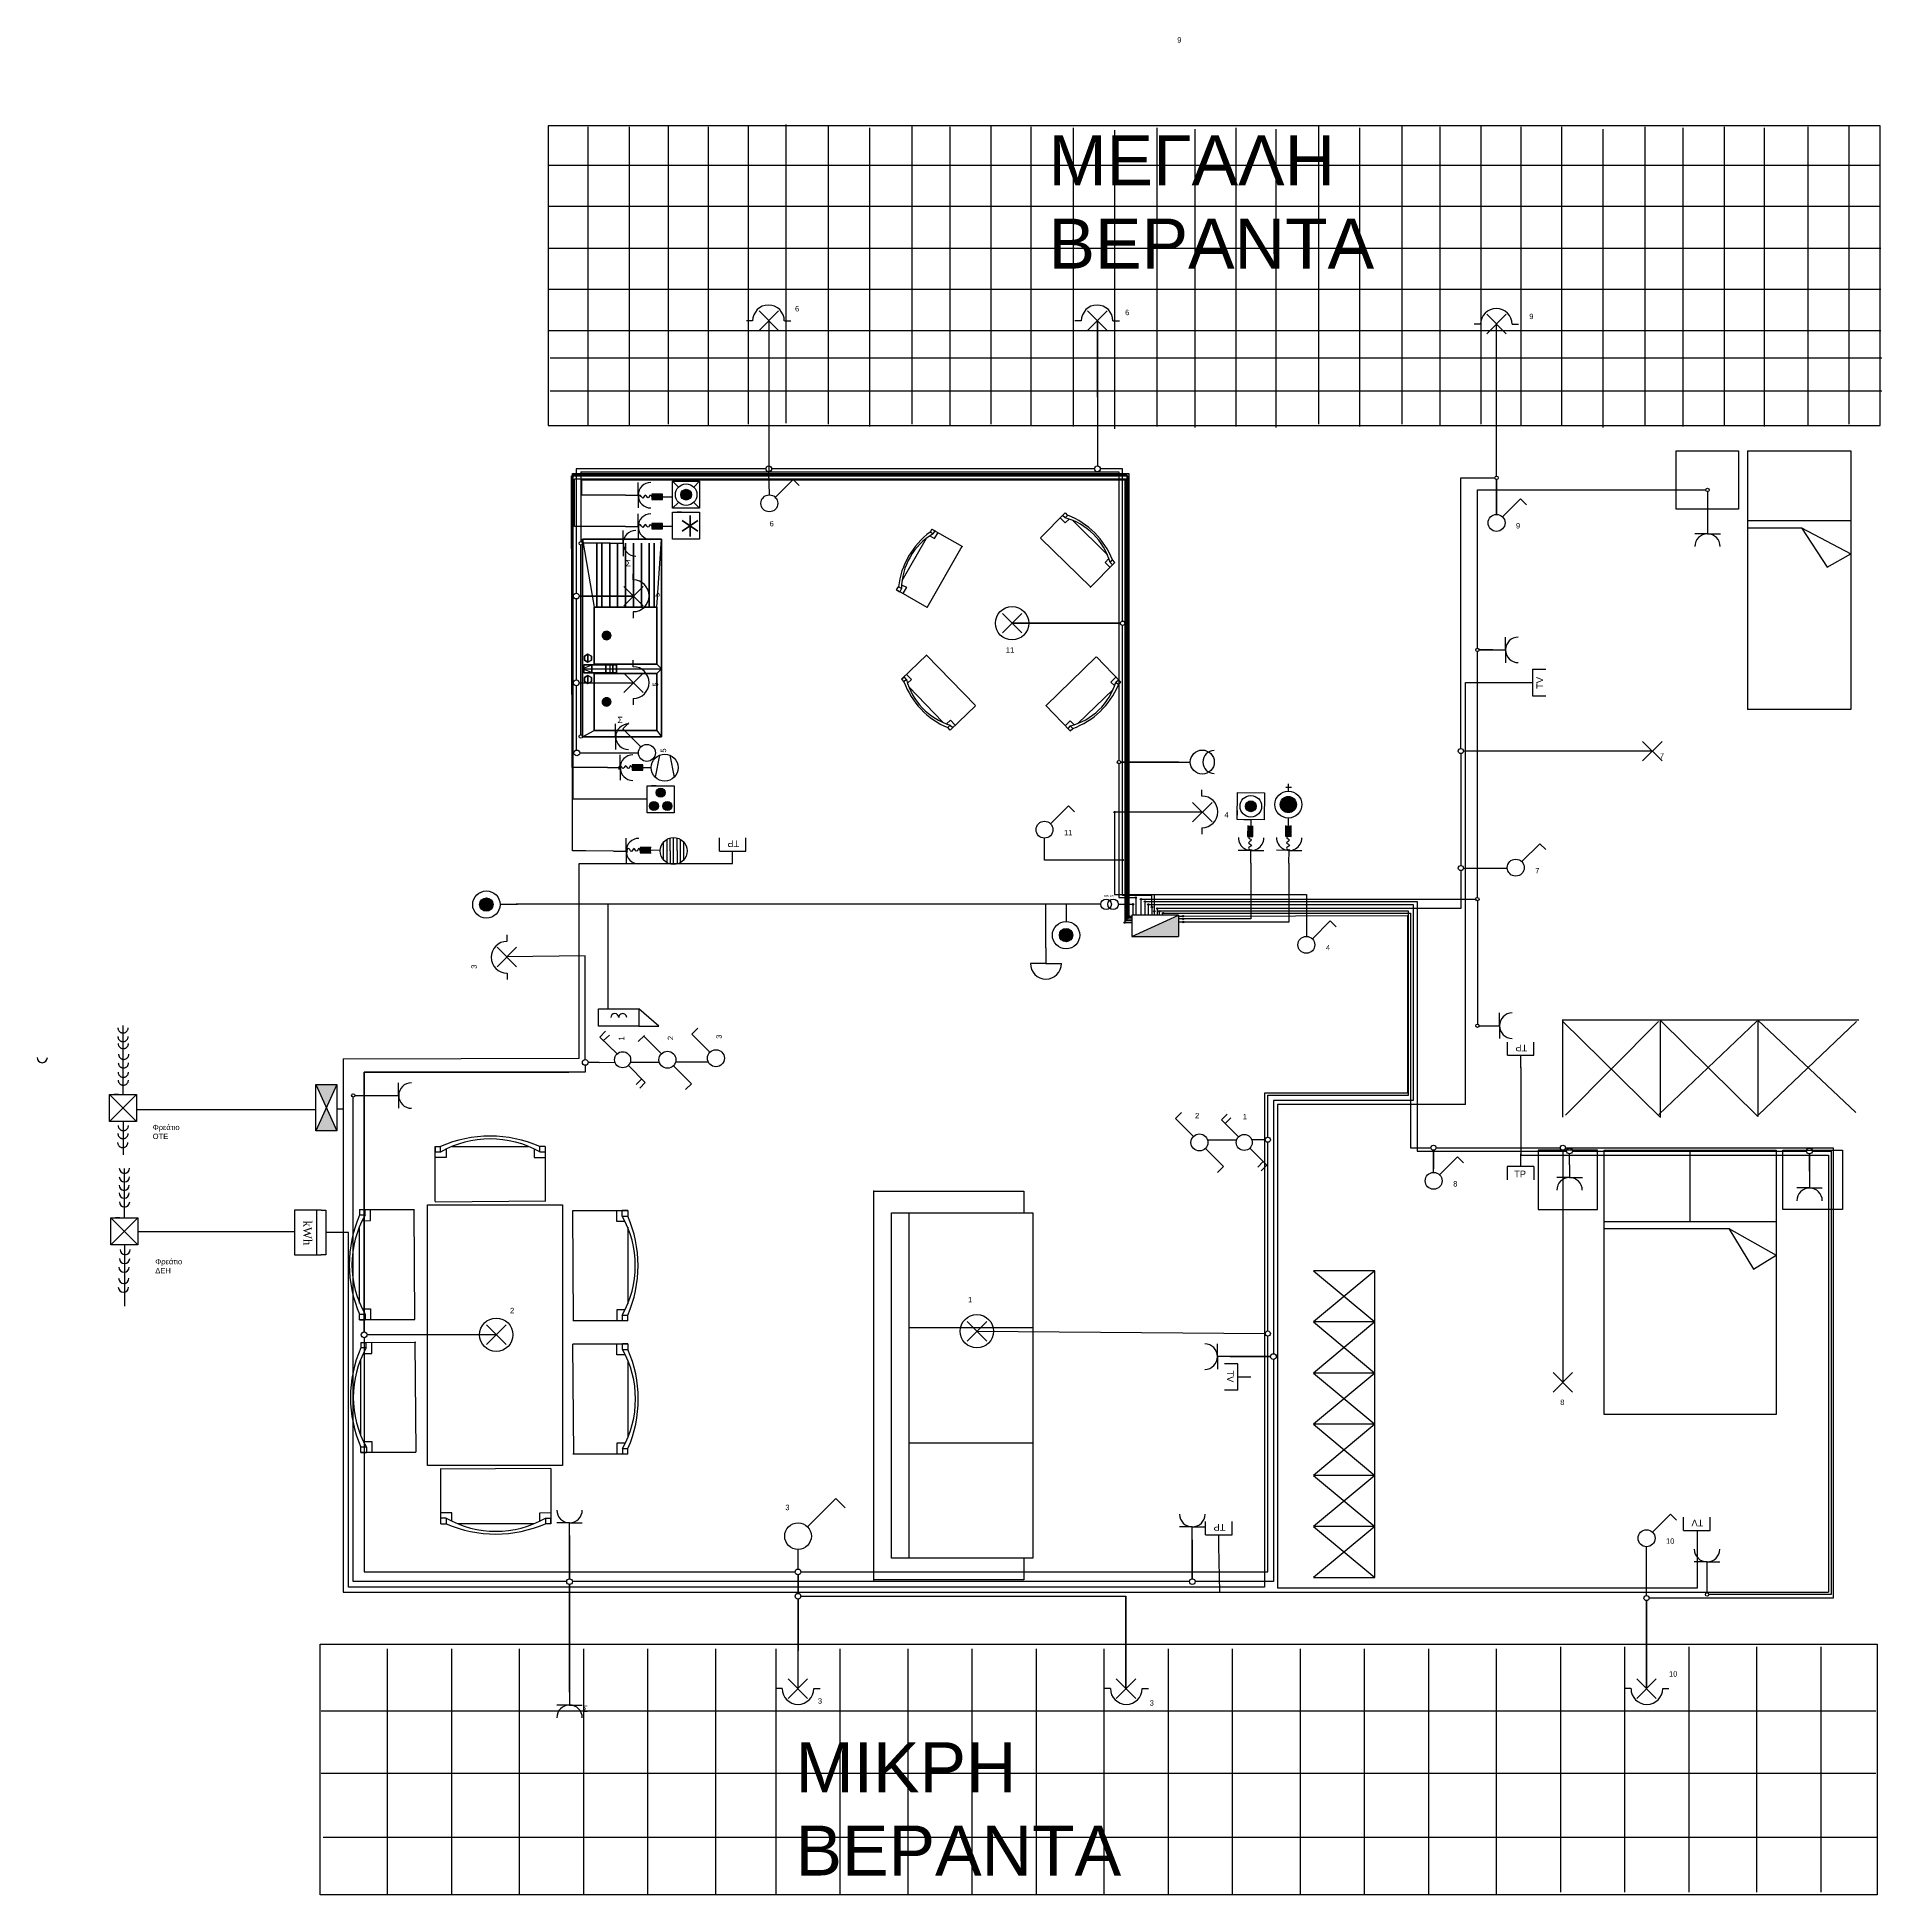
# Model space of a CAD drawing. Header units: millimetres. Extents: x 2744.1 to 2773.1, y 1487 to 1500.
# Drawn here: x 2752.01 to 2764.94, y 1487.02 to 1500.04 of the extents above; entities that cross this region are included whole.
import ezdxf
from ezdxf.lldxf.tags import DXFTag

# ---------------------------------------------------------------- set-up
doc = ezdxf.new("R2010")
doc.units = ezdxf.units.MM
doc.linetypes.add('ACAD_ISO10W100', pattern=[18, 12, -3, 0, -3])
doc.linetypes.add('DASHDOT', pattern=[25.4, 12.7, -6.35, 0, -6.35])
for name, color, linetype in [('Γραμμές RTV', 212, 'DIVIDE2'), ('Γραμμές Κουδουνιών-Κλειδαριάς', 190, 'Continuous'), ('Γραμμές Λευκών Συσκευών', 1, 'Continuous'), ('Γραμμές Παροχή', 11, 'Continuous'), ('Γραμμές Ρευματοδοτών', 3, 'Continuous'), ('Γραμμές Τηλεφώνου', 30, 'DASHDOT'), ('Γραμμές Φωτισμού', 5, 'Continuous'), ('ΕΠΙΠΛΑ', 254, 'Continuous'), ('συμβολα', 254, 'Continuous'), ('ΤΕΙΧΟΙ', 5, 'Continuous')]:
    doc.layers.add(name, color=color, linetype=linetype)
doc.styles.add('Romans', font='Romans.shx')
doc.styles.get("Standard").update_dxf_attribs({"font": 'arial.ttf'})
doc.styles.add('TXT', font='romans.shx')
tags = doc.linetypes.add('DIVIDE2', pattern=[0.625, 0.25, -0.125, 0, -0.125, 0, -0.125]).pattern_tags.tags
tags[14:15] = [DXFTag(74, 4), DXFTag(75, 0), DXFTag(340, '0'), DXFTag(46, 1.0), DXFTag(50, 0.0), DXFTag(44, 0.0), DXFTag(45, 0.0)]
tags[12:13] = [DXFTag(74, 4), DXFTag(75, 0), DXFTag(340, '0'), DXFTag(46, 1.0), DXFTag(50, 0.0), DXFTag(44, 0.0), DXFTag(45, 0.0)]
tags[10:11] = [DXFTag(74, 4), DXFTag(75, 0), DXFTag(340, '0'), DXFTag(46, 1.0), DXFTag(50, 0.0), DXFTag(44, 0.0), DXFTag(45, 0.0)]
tags[8:9] = [DXFTag(74, 4), DXFTag(75, 0), DXFTag(340, '0'), DXFTag(46, 1.0), DXFTag(50, 0.0), DXFTag(44, 0.0), DXFTag(45, 0.0)]
tags[6:7] = [DXFTag(74, 4), DXFTag(75, 0), DXFTag(340, '0'), DXFTag(46, 1.0), DXFTag(50, 0.0), DXFTag(44, 0.0), DXFTag(45, 0.0)]
tags[4:5] = [DXFTag(74, 4), DXFTag(75, 0), DXFTag(340, '0'), DXFTag(46, 1.0), DXFTag(50, 0.0), DXFTag(44, 0.0), DXFTag(45, 0.0)]
pattern_1 = [(0, (0, 0), (0, 6.985), [5.08, -1.905]), (90, (0, 0), (-6.985, 4e-16), [5.08, -1.905])]

# ---------------------------------------------------------------- blocks, each defined once
blk = doc.blocks.new('SYMBOL_Bed_6_2D')
for p, q in [((0, 0), (0.75, 0)), ((0.75, 0), (0.75, -2)), ((-0.516, -0.001), (-0.066, -0.001)), ((-0.516, -0.451), (-0.516, -0.001)), ((-0.066, -0.001), (-0.066, -0.451)), ((-0.066, -0.451), (-0.516, -0.451)), ((0, -0.54), (0.75, -0.54)), ((0, -0.595), (0.392, -0.595)), ((0.392, -0.595), (0.75, -0.796)), ((0.392, -0.595), (0.577, -0.9)), ((0.577, -0.9), (0.75, -0.796)), ((0.75, -2), (0, -2))]:
    blk.add_line(p, q)
at = {"ltscale": 0.3}
blk.add_line((0, 0), (0.001, -2), dxfattribs=at)
blk = doc.blocks.new('table1')
at = {"extrusion": (-0.000667045, 1, -4.59227e-16)}
for p, q in [((68.8051, 23.7119, 1.44), (68.8291, 23.7119, 1.44)), ((69.2851, 23.7122, 1.44), (69.2611, 23.7122, 1.44))]:
    blk.add_line(p, q, dxfattribs=at)
at = {"extrusion": (-1, -0.000667045, 0)}
for p, q in [((68.8051, 23.7119, 1.44), (68.8051, 23.6879, 1.44)), ((68.8299, 22.0684, 1.44), (68.8299, 22.0924, 1.44))]:
    blk.add_line(p, q, dxfattribs=at)
for p, q in [((68.8051, 23.7119, 1.44), (68.8291, 23.7119, 1.44)), ((68.8051, 23.7119, 1.44), (68.8051, 23.6879, 1.44)), ((68.8053, 23.4719, 1.44), (68.8051, 23.7119, 1.44)), ((68.8291, 23.6879, 1.44), (68.8051, 23.6879, 1.44)), ((68.8291, 23.6879, 1.44), (68.8291, 23.7119, 1.44)), ((68.8531, 23.7006, 1.44), (68.8532, 23.6639, 1.44)), ((68.8783, 23.712, 1.44), (69.212, 23.7122, 1.44)), ((69.2371, 23.7009, 1.44), (69.2372, 23.6642, 1.44)), ((69.2611, 23.6882, 1.44), (69.2611, 23.7122, 1.44)), ((69.2851, 23.7122, 1.44), (69.2611, 23.7122, 1.44)), ((69.2611, 23.6882, 1.44), (69.2851, 23.6882, 1.44)), ((69.2851, 23.7122, 1.44), (69.2851, 23.6882, 1.44)), ((69.2851, 23.7122, 1.44), (69.2853, 23.4722, 1.44)), ((68.4763, 23.4368, 1.44), (68.7163, 23.437, 1.44)), ((68.4763, 23.4368, 1.44), (68.4763, 23.4128, 1.44)), ((68.4763, 23.4368, 1.44), (68.5003, 23.4368, 1.44)), ((68.5003, 23.4128, 1.44), (68.4763, 23.4128, 1.44)), ((68.4877, 23.3888, 1.44), (68.5243, 23.3889, 1.44)), ((68.5003, 23.4128, 1.44), (68.5003, 23.4368, 1.44)), ((69.4043, 23.4328, 1.44), (69.6443, 23.433, 1.44)), ((69.6204, 23.409, 1.44), (69.6203, 23.433, 1.44)), ((69.6443, 23.433, 1.44), (69.6203, 23.433, 1.44)), ((69.6204, 23.409, 1.44), (69.6444, 23.409, 1.44)), ((69.6443, 23.433, 1.44), (69.6444, 23.409, 1.44)), ((68.4766, 23.03, 1.44), (68.4764, 23.3637, 1.44)), ((69.6331, 23.385, 1.44), (69.5964, 23.385, 1.44)), ((69.6444, 23.3599, 1.44), (69.6446, 23.0262, 1.44)), ((68.4879, 23.0048, 1.44), (68.5246, 23.0049, 1.44)), ((69.6333, 23.001, 1.44), (69.5966, 23.001, 1.44)), ((68.5006, 22.9808, 1.44), (68.4766, 22.9808, 1.44)), ((68.4766, 22.9568, 1.44), (68.4766, 22.9808, 1.44)), ((68.7166, 22.957, 1.44), (68.4766, 22.9568, 1.44)), ((68.4766, 22.9568, 1.44), (68.5006, 22.9568, 1.44)), ((68.5006, 22.9808, 1.44), (68.5006, 22.9568, 1.44)), ((69.6447, 22.953, 1.44), (69.4047, 22.9528, 1.44)), ((69.6206, 22.977, 1.44), (69.6446, 22.977, 1.44)), ((69.6206, 22.977, 1.44), (69.6207, 22.953, 1.44)), ((69.6447, 22.953, 1.44), (69.6207, 22.953, 1.44)), ((69.6447, 22.953, 1.44), (69.6446, 22.977, 1.44)), ((68.4817, 22.8587, 1.44), (68.7217, 22.8589, 1.44)), ((68.4817, 22.8587, 1.44), (68.5057, 22.8588, 1.44)), ((68.4817, 22.8587, 1.44), (68.4817, 22.8347, 1.44)), ((68.5057, 22.8348, 1.44), (68.4817, 22.8347, 1.44)), ((68.5057, 22.8348, 1.44), (68.5057, 22.8588, 1.44)), ((69.4052, 22.852, 1.44), (69.6452, 22.8522, 1.44)), ((69.6452, 22.8522, 1.44), (69.6212, 22.8521, 1.44)), ((69.6212, 22.8281, 1.44), (69.6212, 22.8521, 1.44)), ((69.6212, 22.8281, 1.44), (69.6452, 22.8282, 1.44)), ((69.6452, 22.8522, 1.44), (69.6452, 22.8282, 1.44)), ((68.482, 22.4519, 1.44), (68.4817, 22.7856, 1.44)), ((68.493, 22.8107, 1.44), (68.5297, 22.8108, 1.44)), ((69.6339, 22.8041, 1.44), (69.5972, 22.8041, 1.44)), ((69.6452, 22.779, 1.44), (69.6454, 22.4453, 1.44)), ((68.4933, 22.4267, 1.44), (68.53, 22.4268, 1.44)), ((69.6342, 22.4201, 1.44), (69.5975, 22.4201, 1.44)), ((68.506, 22.4028, 1.44), (68.482, 22.4027, 1.44)), ((68.482, 22.3787, 1.44), (68.482, 22.4027, 1.44)), ((68.722, 22.3789, 1.44), (68.482, 22.3787, 1.44)), ((68.482, 22.3787, 1.44), (68.506, 22.3788, 1.44)), ((68.506, 22.4028, 1.44), (68.506, 22.3788, 1.44)), ((69.6455, 22.3722, 1.44), (69.4055, 22.372, 1.44)), ((69.6215, 22.3961, 1.44), (69.6455, 22.3962, 1.44)), ((69.6215, 22.3961, 1.44), (69.6215, 22.3721, 1.44)), ((69.6455, 22.3722, 1.44), (69.6215, 22.3721, 1.44)), ((69.6455, 22.3722, 1.44), (69.6455, 22.3962, 1.44)), ((68.8299, 22.0684, 1.44), (68.8298, 22.3084, 1.44)), ((69.3098, 22.3088, 1.44), (69.3099, 22.0688, 1.44)), ((68.8779, 22.0798, 1.44), (68.8779, 22.1165, 1.44)), ((69.2619, 22.08, 1.44), (69.2619, 22.1167, 1.44)), ((68.8539, 22.0925, 1.44), (68.8299, 22.0924, 1.44)), ((68.8299, 22.0684, 1.44), (68.8299, 22.0924, 1.44)), ((68.8299, 22.0684, 1.44), (68.8539, 22.0685, 1.44)), ((68.8539, 22.0925, 1.44), (68.8539, 22.0685, 1.44)), ((69.2368, 22.0687, 1.44), (68.9031, 22.0685, 1.44)), ((69.2859, 22.0927, 1.44), (69.3099, 22.0928, 1.44)), ((69.2859, 22.0927, 1.44), (69.2859, 22.0687, 1.44)), ((69.3099, 22.0688, 1.44), (69.2859, 22.0687, 1.44)), ((69.3099, 22.0688, 1.44), (69.3099, 22.0928, 1.44))]:
    blk.add_line(p, q)
at = {"extrusion": (0.000665746, -0.998052, 0.062378)}
for p, q in [((68.8291, 23.6879, 1.44), (68.8051, 23.6879, 1.44)), ((68.8532, 23.6639, 1.44), (68.8052, 23.6639, 1.44)), ((69.2372, 23.6642, 1.44), (69.2852, 23.6642, 1.44)), ((69.2611, 23.6882, 1.44), (69.2851, 23.6882, 1.44)), ((68.5003, 23.4128, 1.44), (68.4763, 23.4128, 1.44)), ((69.6204, 23.409, 1.44), (69.6444, 23.409, 1.44)), ((69.6204, 23.409, 1.44), (69.6444, 23.409, 1.44)), ((68.5057, 22.8348, 1.44), (68.4817, 22.8347, 1.44)), ((69.6212, 22.8281, 1.44), (69.6452, 22.8282, 1.44)), ((69.6212, 22.8281, 1.44), (69.6452, 22.8282, 1.44))]:
    blk.add_line(p, q, dxfattribs=at)
at = {"extrusion": (0.998052, 0.000665746, 0.062378)}
for p, q in [((68.8291, 23.6879, 1.44), (68.8291, 23.7119, 1.44)), ((68.8291, 23.6879, 1.44), (68.8291, 23.7119, 1.44)), ((68.5003, 23.4128, 1.44), (68.5003, 23.4368, 1.44)), ((68.5243, 23.3889, 1.44), (68.5243, 23.4369, 1.44)), ((68.5246, 23.0049, 1.44), (68.5246, 22.9569, 1.44)), ((68.5006, 22.9808, 1.44), (68.5006, 22.9568, 1.44)), ((68.5057, 22.8348, 1.44), (68.5057, 22.8588, 1.44)), ((68.5297, 22.8108, 1.44), (68.5297, 22.8588, 1.44)), ((68.53, 22.4268, 1.44), (68.53, 22.3788, 1.44)), ((68.506, 22.4028, 1.44), (68.506, 22.3788, 1.44)), ((68.8539, 22.0925, 1.44), (68.8539, 22.0685, 1.44))]:
    blk.add_line(p, q, dxfattribs=at)
at = {"extrusion": (-0.998052, -0.000665746, 0.062378)}
for p, q in [((69.2611, 23.6882, 1.44), (69.2611, 23.7122, 1.44)), ((69.5964, 23.385, 1.44), (69.5963, 23.433, 1.44)), ((69.6204, 23.409, 1.44), (69.6203, 23.433, 1.44)), ((69.5966, 23.001, 1.44), (69.5967, 22.953, 1.44)), ((69.6206, 22.977, 1.44), (69.6207, 22.953, 1.44)), ((69.5972, 22.8041, 1.44), (69.5972, 22.8521, 1.44)), ((69.6212, 22.8281, 1.44), (69.6212, 22.8521, 1.44)), ((69.5975, 22.4201, 1.44), (69.5975, 22.3721, 1.44)), ((69.6215, 22.3961, 1.44), (69.6215, 22.3721, 1.44)), ((69.2859, 22.0927, 1.44), (69.2859, 22.0687, 1.44)), ((69.2859, 22.0927, 1.44), (69.2859, 22.0687, 1.44))]:
    blk.add_line(p, q, dxfattribs=at)
at = {"extrusion": (1, 0.000667045, 0)}
for p, q in [((69.2851, 23.7122, 1.44), (69.2851, 23.6882, 1.44)), ((69.3099, 22.0688, 1.44), (69.3099, 22.0928, 1.44))]:
    blk.add_line(p, q, dxfattribs=at)
at = {"ltscale": 0.3}
for p, q in [((68.8063, 23.4709), (69.2871, 23.4748)), ((68.7177, 22.958), (68.7138, 23.4388)), ((69.4033, 23.4318), (69.4072, 22.951)), ((68.7231, 22.3799), (68.7191, 22.8607)), ((69.4041, 22.851), (69.408, 22.3702)), ((69.3088, 22.3098), (68.828, 22.3059))]:
    blk.add_line(p, q, dxfattribs=at)
at = {"extrusion": (-0.000667045, 1, 0)}
for p, q in [((68.4763, 23.4368, 1.44), (68.5003, 23.4368, 1.44)), ((69.6443, 23.433, 1.44), (69.6203, 23.433, 1.44)), ((68.4817, 22.8587, 1.44), (68.5057, 22.8588, 1.44)), ((69.6452, 22.8522, 1.44), (69.6212, 22.8521, 1.44))]:
    blk.add_line(p, q, dxfattribs=at)
at = {"extrusion": (-1, -0.000667045, -4.59227e-16)}
for p, q in [((68.4763, 23.4368, 1.44), (68.4763, 23.4128, 1.44)), ((68.4766, 22.9568, 1.44), (68.4766, 22.9808, 1.44)), ((68.4817, 22.8587, 1.44), (68.4817, 22.8347, 1.44)), ((68.482, 22.3787, 1.44), (68.482, 22.4027, 1.44))]:
    blk.add_line(p, q, dxfattribs=at)
at = {"extrusion": (1, 0.000667045, -4.59227e-16)}
for p, q in [((69.6443, 23.433, 1.44), (69.6444, 23.409, 1.44)), ((69.6447, 22.953, 1.44), (69.6446, 22.977, 1.44)), ((69.6452, 22.8522, 1.44), (69.6452, 22.8282, 1.44)), ((69.6455, 22.3722, 1.44), (69.6455, 22.3962, 1.44))]:
    blk.add_line(p, q, dxfattribs=at)
at = {"extrusion": (-0.000665746, 0.998052, 0.062378)}
for p, q in [((68.5006, 22.9808, 1.44), (68.4766, 22.9808, 1.44)), ((68.5006, 22.9808, 1.44), (68.4766, 22.9808, 1.44)), ((69.6206, 22.977, 1.44), (69.6446, 22.977, 1.44)), ((68.506, 22.4028, 1.44), (68.482, 22.4027, 1.44)), ((68.506, 22.4028, 1.44), (68.482, 22.4027, 1.44)), ((69.6215, 22.3961, 1.44), (69.6455, 22.3962, 1.44)), ((68.8779, 22.1165, 1.44), (68.8299, 22.1164, 1.44)), ((69.2619, 22.1167, 1.44), (69.3099, 22.1168, 1.44)), ((68.8539, 22.0925, 1.44), (68.8299, 22.0924, 1.44)), ((69.2859, 22.0927, 1.44), (69.3099, 22.0928, 1.44))]:
    blk.add_line(p, q, dxfattribs=at)
at = {"extrusion": (0.000667045, -1, 0)}
for p, q in [((68.4766, 22.9568, 1.44), (68.5006, 22.9568, 1.44)), ((69.6447, 22.953, 1.44), (69.6207, 22.953, 1.44)), ((68.482, 22.3787, 1.44), (68.506, 22.3788, 1.44)), ((69.6455, 22.3722, 1.44), (69.6215, 22.3721, 1.44))]:
    blk.add_line(p, q, dxfattribs=at)
at = {"extrusion": (0.000667045, -1, -4.59227e-16)}
for p, q in [((68.8299, 22.0684, 1.44), (68.8539, 22.0685, 1.44)), ((69.3099, 22.0688, 1.44), (69.2859, 22.0687, 1.44))]:
    blk.add_line(p, q, dxfattribs=at)
at = {"ltscale": 0.3}
blk.add_lwpolyline([(68.7717, 23.4576), (69.3608, 23.4576), (69.3608, 22.3217), (68.7717, 22.3217)], close=True, dxfattribs=at)
for centre, major_axis, start_param, end_param in [((69.0454, 23.2165, 1.44), (0.5406, 0.0004), 1.159768, 1.981825), ((69.0454, 23.3075, 1.44), (-0.0003, 0.4376), -0.516182, 0.516262), ((68.9721, 23.1972, 1.44), (-0.0004, 0.5406), 1.159768, 1.981825), ((68.881, 23.1971, 1.44), (-0.4376, -0.0003), -0.516182, 0.516262), ((69.2399, 23.1927, 1.44), (0.4376, 0.0003), -0.516182, 0.516262), ((69.1489, 23.1927, 1.44), (0.0004, -0.5406), 1.159768, 1.981825), ((68.9774, 22.6191, 1.44), (-0.0004, 0.5406), 1.159768, 1.981825), ((68.8864, 22.619, 1.44), (-0.4376, -0.0003), -0.516182, 0.516262), ((69.2408, 22.6119, 1.44), (0.4376, 0.0003), -0.516182, 0.516262), ((69.1498, 22.6118, 1.44), (0.0004, -0.5406), 1.159768, 1.981825), ((69.0697, 22.4732, 1.44), (0.0003, -0.4376), -0.516182, 0.516262), ((69.0696, 22.5642, 1.44), (-0.5406, -0.0004), 1.159768, 1.981825)]:
    blk.add_ellipse(centre, major_axis=major_axis, ratio=1, start_param=start_param, end_param=end_param)
blk = doc.blocks.new('kanapes1')
at = {"color": 0, "linetype": 'ByBlock', "lineweight": -2}
for p, q in [((70.176, 23.643, 1.44), (71.026, 23.643, 1.44)), ((70.176, 23.521, 1.44), (70.176, 23.643, 1.44)), ((71.026, 23.643, 1.44), (71.026, 21.443, 1.44)), ((70.126, 23.521, 1.44), (70.926, 23.521, 1.44)), ((70.126, 21.565, 1.44), (70.126, 23.521, 1.44)), ((70.826, 23.521, 1.44), (70.826, 21.565, 1.44)), ((70.926, 23.521, 1.44), (70.926, 21.565, 1.44)), ((70.126, 22.869, 1.44), (70.826, 22.869, 1.44)), ((70.126, 22.217, 1.44), (70.826, 22.217, 1.44)), ((70.926, 21.565, 1.44), (70.126, 21.565, 1.44)), ((70.176, 21.443, 1.44), (70.176, 21.565, 1.44)), ((71.026, 21.443, 1.44), (70.176, 21.443, 1.44))]:
    blk.add_line(p, q, dxfattribs=at)
for p in [(71.026, 23.643, 1.44), (71.026, 21.443, 1.44)]:
    blk.add_point(p, dxfattribs=at)

msp = doc.modelspace()

# ---------------------------------------------------------------- hatches: boundary and pattern name
at = {"layer": 'Γραμμές Κουδουνιών-Κλειδαριάς'}
h = msp.add_hatch(dxfattribs=at)
h.set_pattern_fill('ANGLE', color=256)
h.set_pattern_definition([(0, (3.506, 1.862), (0, 6.985), [5.08, -1.905]), (90, (3.506, 1.862), (-6.985, 4e-16), [5.08, -1.905])])
h.paths.add_polyline_path([(2762.092, 1495.745, 1), (2762.116, 1495.745, 1)])
h = msp.add_hatch(dxfattribs=at)
h.set_pattern_fill('ANGLE', color=256)
h.set_pattern_definition([(0, (0.994, 1.077), (0, 6.985), [5.08, -1.905]), (90, (0.994, 1.077), (-6.985, 4e-16), [5.08, -1.905])])
h.paths.add_polyline_path([(2759.58, 1494.959, 1), (2759.604, 1494.959, 1)])
at = {"layer": 'Γραμμές Κουδουνιών-Κλειδαριάς', "ltscale": 2}
h = msp.add_hatch(color=256, dxfattribs=at)
h.dxf.hatch_style = 1
edge = h.paths.add_edge_path()
edge.add_arc((2755.159, 1493.96), 0.0469, 0, 360)
at = {"layer": 'Γραμμές Κουδουνιών-Κλειδαριάς'}
h = msp.add_hatch(dxfattribs=at)
h.set_pattern_fill('ANGLE', color=256)
h.set_pattern_definition([(0, (1.0356, 0.131), (0, 6.985), [5.08, -1.905]), (90, (1.0356, 0.131), (-6.985, 4e-16), [5.08, -1.905])])
h.paths.add_polyline_path([(2759.695, 1493.962, 1), (2759.685, 1493.962, 1)])
h = msp.add_hatch(dxfattribs=at)
h.set_pattern_fill('ANGLE', color=256)
h.set_pattern_definition([(0, (1.1136, 0.127), (0, 6.985), [5.08, -1.905]), (90, (1.1136, 0.127), (-6.985, 4e-16), [5.08, -1.905])])
h.paths.add_polyline_path([(2759.705, 1494.009, 1), (2759.715, 1494.009, 1)])
h = msp.add_hatch(dxfattribs=at)
h.set_pattern_fill('ANGLE', color=256)
h.set_pattern_definition([(0, (1.149, 0.127), (0, 6.985), [5.08, -1.905]), (90, (1.149, 0.127), (-6.985, 4e-16), [5.08, -1.905])])
h.paths.add_polyline_path([(2759.741, 1493.998, 1), (2759.751, 1493.998, 1)])
h = msp.add_hatch(dxfattribs=at)
h.set_pattern_fill('ANGLE', color=256)
h.set_pattern_definition([(0, (1.177, 0.127), (0, 6.985), [5.08, -1.905]), (90, (1.177, 0.127), (-6.985, 4e-16), [5.08, -1.905])])
h.paths.add_polyline_path([(2759.769, 1493.981, 1), (2759.779, 1493.981, 1)])
h = msp.add_hatch(dxfattribs=at)
h.set_pattern_fill('ANGLE', color=256)
h.set_pattern_definition([(0, (1.2004, 0.107), (0, 6.985), [5.08, -1.905]), (90, (1.2004, 0.107), (-6.985, 4e-16), [5.08, -1.905])])
h.paths.add_polyline_path([(2759.792, 1493.961, 1), (2759.802, 1493.961, 1)])
h = msp.add_hatch(dxfattribs=at)
h.set_pattern_fill('ANGLE', color=256)
h.set_pattern_definition([(0, (3.5054, 0.116), (0, 6.985), [5.08, -1.905]), (90, (3.5054, 0.116), (-6.985, 4e-16), [5.08, -1.905])])
h.paths.add_polyline_path([(2762.091, 1493.999, 1), (2762.115, 1493.999, 1)])
at = {"layer": 'Γραμμές Κουδουνιών-Κλειδαριάς', "ltscale": 2}
h = msp.add_hatch(color=256, dxfattribs=at)
h.dxf.hatch_style = 1
edge = h.paths.add_edge_path()
edge.add_arc((2759.221, 1493.746), 0.0469, 0, 360)
at = {"layer": 'Γραμμές Κουδουνιών-Κλειδαριάς'}
h = msp.add_hatch(dxfattribs=at)
h.set_pattern_fill('ANGLE', color=256)
h.set_pattern_definition([(0, (1.843, -3.4164), (0, 6.985), [5.08, -1.905]), (90, (1.843, -3.4164), (-6.985, 4e-16), [5.08, -1.905])])
h.paths.add_polyline_path([(2760.662, 1490.792, 1), (2760.686, 1490.792, 1)])
h = msp.add_hatch(dxfattribs=at)
h.set_pattern_fill('ANGLE', color=256)
h.set_pattern_definition([(0, (1.408, -3.8776), (0, 6.985), [5.08, -1.905]), (90, (1.408, -3.8776), (-6.985, 4e-16), [5.08, -1.905])])
h.paths.add_polyline_path([(2760, 1490.005, 1), (2760.01, 1490.005, 1)])
h = msp.add_hatch(dxfattribs=at)
h.set_pattern_fill('ANGLE', color=256)
h.set_pattern_definition([(0, (-2.99, -4.49), (0, 6.985), [5.08, -1.905]), (90, (-2.99, -4.49), (-6.985, 4e-16), [5.08, -1.905])])
h.paths.add_polyline_path([(2755.754, 1489.215, 1), (2755.73, 1489.215, 1)])
h = msp.add_hatch(dxfattribs=at)
h.set_pattern_fill('ANGLE', color=256)
h.set_pattern_definition([(0, (1.328, -4.4894), (0, 6.985), [5.08, -1.905]), (90, (1.328, -4.4894), (-6.985, 4e-16), [5.08, -1.905])])
h.paths.add_polyline_path([(2760.118, 1489.215, 1), (2760.095, 1489.215, 1)])
at = {"layer": 'Γραμμές Λευκών Συσκευών'}
for points in [[(2756.318, 1496.837), (2756.318, 1496.799), (2756.394, 1496.799), (2756.394, 1496.837)], [(2756.318, 1496.63), (2756.318, 1496.593), (2756.394, 1496.593), (2756.394, 1496.63)], [(2756.18, 1494.94), (2756.18, 1494.902), (2756.256, 1494.902), (2756.256, 1494.94)], [(2760.478, 1494.649, 1), (2760.554, 1494.649, 1)], [(2760.723, 1494.661, 1), (2760.836, 1494.661, 1)], [(2760.493, 1494.438), (2760.531, 1494.438), (2760.531, 1494.513), (2760.494, 1494.514)], [(2760.76, 1494.439), (2760.798, 1494.438), (2760.798, 1494.514), (2760.76, 1494.514)], [(2756.237, 1494.361), (2756.237, 1494.323), (2756.313, 1494.323), (2756.313, 1494.361)]]:
    msp.add_hatch(color=256, dxfattribs=at).paths.add_polyline_path(points)
at = {"layer": 'Γραμμές Λευκών Συσκευών', "linetype": 'Continuous'}
msp.add_hatch(color=256, dxfattribs=at).paths.add_polyline_path([(2756.521, 1496.833, 1), (2756.597, 1496.833, 1)])
at = {"layer": 'Γραμμές Λευκών Συσκευών'}
h = msp.add_hatch(dxfattribs=at)
h.set_pattern_fill('ANGLE', color=3)
h.set_pattern_definition(pattern_1)
h.paths.add_polyline_path([(2762.092, 1493.111, 1), (2762.116, 1493.111, 1)])
h.paths.add_polyline_path([(2762.091, 1493.999, 0.1211), (2762.093, 1493.993, -0.006372), (2762.11, 1493.989, 0.240359), (2762.115, 1493.999, 1)])
h.paths.add_polyline_path([(2762.093, 1493.993, 0.457412), (2762.11, 1493.989, 0.006372)])
h.paths.add_polyline_path([(2762.092, 1495.745, 1), (2762.116, 1495.745, 1)])
h.paths.add_polyline_path([(2763.705, 1496.866, 1), (2763.728, 1496.866, 1)])
h = msp.add_hatch(dxfattribs=at)
h.set_pattern_fill('ANGLE', color=3)
h.set_pattern_definition(pattern_1)
h.paths.add_polyline_path([(2759.604, 1494.959, 1), (2759.58, 1494.959, 1)])
h.paths.add_polyline_path([(2755.832, 1495.143, 0.810806), (2755.809, 1495.138, 0.92603), (2755.832, 1495.136), (2755.832, 1495.136)])
h.paths.add_polyline_path([(2754.214, 1492.623, 1), (2754.238, 1492.623, 1)])
h.paths.add_polyline_path([(2755.762, 1489.215, 1), (2755.722, 1489.215, 1)])
h = msp.add_hatch(dxfattribs=at)
h.set_pattern_fill('ANGLE', color=5)
h.set_pattern_definition(pattern_1)
h.paths.add_polyline_path([(2755.773, 1495.023, 1), (2755.813, 1495.023, 1)])
at = {"layer": 'Γραμμές Λευκών Συσκευών', "linetype": 'Continuous'}
h = msp.add_hatch(color=256, dxfattribs=at)
h.paths.add_polyline_path([(2756.412, 1494.745, 1), (2756.349, 1494.745, 1)])
h.paths.add_polyline_path([(2756.459, 1494.651, 1), (2756.396, 1494.651, 1)])
h.paths.add_polyline_path([(2756.301, 1494.651, 1), (2756.364, 1494.651, 1)])
at = {"layer": 'Γραμμές Λευκών Συσκευών'}
h = msp.add_hatch(dxfattribs=at)
h.set_pattern_fill('ANGLE', color=5)
h.set_pattern_definition(pattern_1)
h.paths.add_polyline_path([(2759.556, 1494.608, 1), (2759.566, 1494.608, 1)])
h = msp.add_hatch(dxfattribs=at)
h.set_pattern_fill('ANGLE', color=5)
h.set_pattern_definition([(0, (-0.1436, -0.1306), (0, 6.985), [5.08, -1.905]), (90, (-0.1436, -0.1306), (-6.985, 4e-16), [5.08, -1.905])])
h.paths.add_polyline_path([(2759.622, 1494.272, 1), (2759.612, 1494.272, 1)])
at = {"layer": 'Γραμμές Λευκών Συσκευών', "true_color": 0x642165}
h = msp.add_hatch(dxfattribs=at)
h.set_pattern_fill('ANGLE', color=219)
h.set_pattern_definition(pattern_1)
h.paths.add_polyline_path([(2759.685, 1493.962, 1), (2759.695, 1493.962, 1)])
at = {"layer": 'Γραμμές Λευκών Συσκευών', "true_color": 0x7f00ff}
h = msp.add_hatch(dxfattribs=at)
h.set_pattern_fill('ANGLE', color=190)
h.set_pattern_definition(pattern_1)
h.paths.add_polyline_path([(2759.685, 1493.962, 1), (2759.695, 1493.962, 1)])
at = {"layer": 'Γραμμές Λευκών Συσκευών'}
h = msp.add_hatch(dxfattribs=at)
h.set_pattern_fill('ANGLE', color=3)
h.set_pattern_definition(pattern_1)
h.paths.add_polyline_path([(2759.715, 1494.009, 1), (2759.705, 1494.009, 1)])
h.paths.add_polyline_path([(2759.751, 1493.998, 1), (2759.741, 1493.998, 1)])
h.paths.add_polyline_path([(2759.779, 1493.981, 1), (2759.769, 1493.981, 1)])
h.paths.add_polyline_path([(2759.802, 1493.961, 1), (2759.792, 1493.961, 1)])
h = msp.add_hatch(dxfattribs=at)
h.set_pattern_fill('ANGLE', color=1)
h.set_pattern_definition(pattern_1)
h.paths.add_polyline_path([(2759.638, 1493.834, 1), (2759.628, 1493.834, 1)])
h.paths.add_polyline_path([(2759.637, 1493.849, 1), (2759.647, 1493.849, 1)])
h.paths.add_polyline_path([(2759.643, 1493.86, 1), (2759.653, 1493.86, 1)])
h.paths.add_polyline_path([(2759.649, 1493.871, 1), (2759.659, 1493.871, 1)])
h.paths.add_polyline_path([(2759.665, 1493.879, 1), (2759.655, 1493.879, 1)])
at = {"layer": 'Γραμμές Λευκών Συσκευών', "true_color": 0xff7f7f}
h = msp.add_hatch(dxfattribs=at)
h.set_pattern_fill('ANGLE', color=11)
h.set_pattern_definition(pattern_1)
h.paths.add_polyline_path([(2760.045, 1493.879, 1), (2760.035, 1493.879, 1)])
at = {"layer": 'Γραμμές Λευκών Συσκευών'}
h = msp.add_hatch(dxfattribs=at)
h.set_pattern_fill('ANGLE', color=3)
h.set_pattern_definition(pattern_1)
h.paths.add_polyline_path([(2760.086, 1489.215, 1), (2760.126, 1489.215, 1)])
h.paths.add_polyline_path([(2760.654, 1490.792, 1), (2760.694, 1490.792, 1)])
h.paths.add_polyline_path([(2763.701, 1489.125, 1), (2763.724, 1489.125, 1)])
h.paths.add_polyline_path([(2764.449, 1492.24), (2764.412, 1492.24, 0.09854), (2764.41, 1492.233, 1), (2764.45, 1492.233, 0.09854)])
h.paths.add_polyline_path([(2764.412, 1492.24), (2764.449, 1492.24, 0.66804)])
h = msp.add_hatch(dxfattribs=at)
h.set_pattern_fill('ANGLE', color=3)
h.set_pattern_definition(pattern_1)
h.paths.add_polyline_path([(2762.769, 1492.233, 0.09854), (2762.768, 1492.24), (2762.731, 1492.24, 0.09854), (2762.729, 1492.233, 1)])
h.paths.add_polyline_path([(2762.731, 1492.24), (2762.768, 1492.24, 0.66804)])
at = {"layer": 'Γραμμές Παροχή'}
h = msp.add_hatch(dxfattribs=at)
h.set_pattern_fill('ANGLE', color=3)
h.set_pattern_definition(pattern_1)
h.paths.add_polyline_path([(2755.832, 1496.497, 0.810806), (2755.809, 1496.492, 0.810806), (2755.832, 1496.487)])
at = {"layer": 'Γραμμές Ρευματοδοτών'}
h = msp.add_hatch(dxfattribs=at)
h.set_pattern_fill('ANGLE', color=256)
h.set_pattern_definition([(0, (2.3356, 1.786), (0, 6.985), [5.08, -1.905]), (90, (2.3356, 1.786), (-6.985, 4e-16), [5.08, -1.905])])
h.paths.add_polyline_path([(2762.116, 1495.745, 1), (2762.092, 1495.745, 1)])
h = msp.add_hatch(dxfattribs=at)
h.set_pattern_fill('ANGLE', color=256)
h.set_pattern_definition([(0, (-0.177, 1.001), (0, 6.985), [5.08, -1.905]), (90, (-0.177, 1.001), (-6.985, 4e-16), [5.08, -1.905])])
h.paths.add_polyline_path([(2759.604, 1494.959, 1), (2759.58, 1494.959, 1)])
h = msp.add_hatch(dxfattribs=at)
h.set_pattern_fill('ANGLE', color=256)
h.set_pattern_definition([(0, (2.141, 0.2474), (0, 6.985), [5.08, -1.905]), (90, (2.141, 0.2474), (-6.985, 4e-16), [5.08, -1.905])])
h.paths.add_polyline_path([(2761.97, 1494.216, 1), (2762.006, 1494.216, 1)])
h = msp.add_hatch(dxfattribs=at)
h.set_pattern_fill('ANGLE', color=256)
h.set_pattern_definition([(0, (-0.057, 0.051), (0, 6.985), [5.08, -1.905]), (90, (-0.057, 0.051), (-6.985, 4e-16), [5.08, -1.905])])
h.paths.add_polyline_path([(2759.715, 1494.009, 1), (2759.705, 1494.009, 1)])
h = msp.add_hatch(dxfattribs=at)
h.set_pattern_fill('ANGLE', color=256)
h.set_pattern_definition([(0, (-0.022, 0.051), (0, 6.985), [5.08, -1.905]), (90, (-0.022, 0.051), (-6.985, 4e-16), [5.08, -1.905])])
h.paths.add_polyline_path([(2759.751, 1493.998, 1), (2759.741, 1493.998, 1)])
h = msp.add_hatch(dxfattribs=at)
h.set_pattern_fill('ANGLE', color=256)
h.set_pattern_definition([(0, (0.006, 0.051), (0, 6.985), [5.08, -1.905]), (90, (0.006, 0.051), (-6.985, 4e-16), [5.08, -1.905])])
h.paths.add_polyline_path([(2759.779, 1493.981, 1), (2759.769, 1493.981, 1)])
h = msp.add_hatch(dxfattribs=at)
h.set_pattern_fill('ANGLE', color=256)
h.set_pattern_definition([(0, (0.03, 0.031), (0, 6.985), [5.08, -1.905]), (90, (0.03, 0.031), (-6.985, 4e-16), [5.08, -1.905])])
h.paths.add_polyline_path([(2759.802, 1493.961, 1), (2759.792, 1493.961, 1)])
h = msp.add_hatch(dxfattribs=at)
h.set_pattern_fill('ANGLE', color=256)
h.set_pattern_definition(pattern_1)
h.paths.add_polyline_path([(2759.792, 1493.961, 1), (2759.802, 1493.961, 1)])
h = msp.add_hatch(dxfattribs=at)
h.set_pattern_fill('ANGLE', color=256)
h.set_pattern_definition([(0, (2.335, 0.04), (0, 6.985), [5.08, -1.905]), (90, (2.335, 0.04), (-6.985, 4e-16), [5.08, -1.905])])
h.paths.add_polyline_path([(2762.115, 1493.999, 1), (2762.091, 1493.999, 1)])
h = msp.add_hatch(dxfattribs=at)
h.set_pattern_fill('ANGLE', color=256)
h.set_pattern_definition([(0, (0.0015, -0.0314), (0, 6.985), [5.08, -1.905]), (90, (0.0015, -0.0314), (-6.985, 4e-16), [5.08, -1.905])])
h.paths.add_polyline_path([(2759.816, 1493.941, 1), (2759.829, 1493.941, 1)])
h = msp.add_hatch(dxfattribs=at)
h.set_pattern_fill('ANGLE', color=256)
h.set_pattern_definition([(0, (0.017, -0.057), (0, 6.985), [5.08, -1.905]), (90, (0.017, -0.057), (-6.985, 4e-16), [5.08, -1.905])])
h.paths.add_polyline_path([(2759.832, 1493.911, 1), (2759.845, 1493.911, 1)])
h = msp.add_hatch(dxfattribs=at)
h.set_pattern_fill('ANGLE', color=256)
h.set_pattern_definition([(0, (0.038, -0.0216), (0, 6.985), [5.08, -1.905]), (90, (0.038, -0.0216), (-6.985, 4e-16), [5.08, -1.905])])
h.paths.add_polyline_path([(2759.866, 1493.933, 1), (2759.853, 1493.933, 1)])
h = msp.add_hatch(dxfattribs=at)
h.set_pattern_fill('ANGLE', color=256)
h.set_pattern_definition([(0, (0.053, -0.043), (0, 6.985), [5.08, -1.905]), (90, (0.053, -0.043), (-6.985, 4e-16), [5.08, -1.905])])
h.paths.add_polyline_path([(2759.879, 1493.913, 1), (2759.869, 1493.913, 1)])
h = msp.add_hatch(dxfattribs=at)
h.set_pattern_fill('ANGLE', color=256)
h.set_pattern_definition([(0, (0.59, -1.2695), (0, 6.985), [5.08, -1.905]), (90, (0.59, -1.2695), (-6.985, 4e-16), [5.08, -1.905])])
h.paths.add_polyline_path([(2760.653, 1492.312, 1), (2760.617, 1492.312, 1)])
h = msp.add_hatch(dxfattribs=at)
h.set_pattern_fill('ANGLE', color=256)
h.set_pattern_definition([(0, (1.897, -1.808), (0, 6.985), [5.08, -1.905]), (90, (1.897, -1.808), (-6.985, 4e-16), [5.08, -1.905])])
h.paths.add_polyline_path([(2761.778, 1492.256, 1), (2761.814, 1492.256, 1)])
h = msp.add_hatch(dxfattribs=at)
h.set_pattern_fill('ANGLE', color=256)
h.set_pattern_definition([(0, (2.5795, -2.053), (0, 6.985), [5.08, -1.905]), (90, (2.5795, -2.053), (-6.985, 4e-16), [5.08, -1.905])])
h.paths.add_polyline_path([(2762.685, 1492.256, 1), (2762.721, 1492.256, 1)])
h = msp.add_hatch(dxfattribs=at)
h.set_pattern_fill('ANGLE', color=256)
h.set_pattern_definition([(0, (0.753, -2.98), (0, 6.985), [5.08, -1.905]), (90, (0.753, -2.98), (-6.985, 4e-16), [5.08, -1.905])])
h.paths.add_polyline_path([(2760.653, 1490.954, 1), (2760.617, 1490.954, 1)])
h = msp.add_hatch(dxfattribs=at)
h.set_pattern_fill('ANGLE', color=256)
h.set_pattern_definition([(0, (-5.46, -3.039), (0, 6.985), [5.08, -1.905]), (90, (-5.46, -3.039), (-6.985, 4e-16), [5.08, -1.905])])
h.paths.add_polyline_path([(2754.298, 1490.945, 1), (2754.308, 1490.945, 1)])
h = msp.add_hatch(dxfattribs=at)
h.set_pattern_fill('ANGLE', color=256)
h.set_pattern_definition([(0, (0.8004, -3.016), (0, 6.985), [5.08, -1.905]), (90, (0.8004, -3.016), (-6.985, 4e-16), [5.08, -1.905])])
h.paths.add_polyline_path([(2760.63, 1490.954, 1), (2760.64, 1490.954, 1)])
h = msp.add_hatch(dxfattribs=at)
h.set_pattern_fill('ANGLE', color=256)
h.set_pattern_definition([(0, (0.672, -3.492), (0, 6.985), [5.08, -1.905]), (90, (0.672, -3.492), (-6.985, 4e-16), [5.08, -1.905])])
h.paths.add_polyline_path([(2760.662, 1490.792, 1), (2760.686, 1490.792, 1)])
h = msp.add_hatch(dxfattribs=at)
h.set_pattern_fill('ANGLE', color=256)
h.set_pattern_definition([(0, (0.2374, -3.9535), (0, 6.985), [5.08, -1.905]), (90, (0.2374, -3.9535), (-6.985, 4e-16), [5.08, -1.905])])
h.paths.add_polyline_path([(2760.01, 1490.005, 1), (2760, 1490.005, 1)])
h = msp.add_hatch(dxfattribs=at)
h.set_pattern_fill('ANGLE', color=256)
h.set_pattern_definition([(0, (-4.161, -4.566), (0, 6.985), [5.08, -1.905]), (90, (-4.161, -4.566), (-6.985, 4e-16), [5.08, -1.905])])
h.paths.add_polyline_path([(2755.754, 1489.215, 1), (2755.73, 1489.215, 1)])
h = msp.add_hatch(dxfattribs=at)
h.set_pattern_fill('ANGLE', color=256)
h.set_pattern_definition([(0, (0.157, -4.565), (0, 6.985), [5.08, -1.905]), (90, (0.157, -4.565), (-6.985, 4e-16), [5.08, -1.905])])
h.paths.add_polyline_path([(2760.118, 1489.215, 1), (2760.095, 1489.215, 1)])
h = msp.add_hatch(dxfattribs=at)
h.set_pattern_fill('ANGLE', color=256)
h.set_pattern_definition([(0, (4.319, -4.662), (0, 6.985), [5.08, -1.905]), (90, (4.319, -4.662), (-6.985, 4e-16), [5.08, -1.905])])
h.paths.add_polyline_path([(2763.307, 1489.1, 1), (2763.271, 1489.1, 1)])
at = {"layer": 'Γραμμές Τηλεφώνου'}
h = msp.add_hatch(dxfattribs=at)
h.set_pattern_fill('ANGLE', color=5)
h.set_pattern_definition(pattern_1)
h.paths.add_polyline_path([(2759.421, 1497.014, 1), (2759.461, 1497.014, 1)])
h.paths.add_polyline_path([(2759.632, 1495.932, 1), (2759.602, 1495.932, 1)])
h.paths.add_polyline_path([(2759.818, 1493.942, 1), (2759.828, 1493.942, 1)])
h.paths.add_polyline_path([(2759.834, 1493.913, 1), (2759.844, 1493.913, 1)])
h.paths.add_polyline_path([(2759.855, 1493.932, 1), (2759.865, 1493.932, 1)])
h.paths.add_polyline_path([(2759.869, 1493.913, 1), (2759.879, 1493.913, 1)])
h.paths.add_polyline_path([(2759.895, 1493.9, 1), (2759.905, 1493.9, 1)])
h = msp.add_hatch(dxfattribs=at)
h.set_pattern_fill('ANGLE', color=5)
h.set_pattern_definition(pattern_1)
h.paths.add_polyline_path([(2762.226, 1496.951, 1), (2762.25, 1496.951, 1)])
h = msp.add_hatch(dxfattribs=at)
h.set_pattern_fill('ANGLE', color=5)
h.set_pattern_definition(pattern_1)
h.paths.add_polyline_path([(2755.769, 1496.122, 1), (2755.809, 1496.122, 1)])
h = msp.add_hatch(dxfattribs=at)
h.set_pattern_fill('ANGLE', color=5)
h.set_pattern_definition(pattern_1)
h.paths.add_polyline_path([(2755.769, 1495.514, 1), (2755.809, 1495.514, 1)])
h = msp.add_hatch(dxfattribs=at)
h.set_pattern_fill('ANGLE', color=5)
h.set_pattern_definition([(0, (0.2955, 0.6985), (0, 6.985), [5.08, -1.905]), (90, (0.2955, 0.6985), (-6.985, 4e-16), [5.08, -1.905])])
h.paths.add_polyline_path([(2761.97, 1495.036, 1), (2762.006, 1495.036, 1)])
h = msp.add_hatch(dxfattribs=at)
h.set_pattern_fill('ANGLE', color=5)
h.set_pattern_definition(pattern_1)
h.paths.add_polyline_path([(2762.006, 1494.216, 1), (2761.97, 1494.216, 1)])
h = msp.add_hatch(dxfattribs=at)
h.set_pattern_fill('ANGLE', color=5)
h.set_pattern_definition(pattern_1)
h.paths.add_polyline_path([(2755.832, 1492.854, 1), (2755.872, 1492.854, 1)])
h.paths.add_polyline_path([(2754.283, 1490.945, 1), (2754.323, 1490.945, 1)])
h.paths.add_polyline_path([(2757.364, 1489.283, 1), (2757.323, 1489.283, 1)])
h.paths.add_polyline_path([(2757.323, 1489.113, 1), (2757.364, 1489.113, 1)])
h = msp.add_hatch(dxfattribs=at)
h.set_pattern_fill('ANGLE', color=5)
h.set_pattern_definition(pattern_1)
h.paths.add_polyline_path([(2761.778, 1492.256, 1), (2761.814, 1492.256, 1)])
h = msp.add_hatch(dxfattribs=at)
h.set_pattern_fill('ANGLE', color=5)
h.set_pattern_definition(pattern_1)
h.paths.add_polyline_path([(2762.685, 1492.256, 0.258876), (2762.693, 1492.24), (2762.712, 1492.24, 0.258876), (2762.721, 1492.256, 1)])
h = msp.add_hatch(dxfattribs=at)
h.set_pattern_fill('ANGLE', color=5)
h.set_pattern_definition(pattern_1)
h.paths.add_polyline_path([(2760.653, 1490.954, 1), (2760.617, 1490.954, 1)])
h = msp.add_hatch(dxfattribs=at)
h.set_pattern_fill('ANGLE', color=5)
h.set_pattern_definition(pattern_1)
h.paths.add_polyline_path([(2763.271, 1489.1, 1), (2763.307, 1489.1, 1)])
at = {"layer": 'Γραμμές Φωτισμού'}
h = msp.add_hatch(dxfattribs=at)
h.set_pattern_fill('ANGLE', color=5)
h.set_pattern_definition([(0, (-2.183, 2.9116), (0, 6.985), [5.08, -1.905]), (90, (-2.183, 2.9116), (-6.985, 4e-16), [5.08, -1.905])])
h.paths.add_polyline_path([(2757.118, 1497.014, 1), (2757.158, 1497.014, 1)])
h = msp.add_hatch(dxfattribs=at)
h.set_pattern_fill('ANGLE', color=5)
h.set_pattern_definition([(0, (-3.338, 2.155), (0, 6.985), [5.08, -1.905]), (90, (-3.338, 2.155), (-6.985, 4e-16), [5.08, -1.905])])
h.paths.add_polyline_path([(2755.769, 1496.122, 1), (2755.809, 1496.122, 1)])
h = msp.add_hatch(dxfattribs=at)
h.set_pattern_fill('ANGLE', color=5)
h.set_pattern_definition([(0, (0.379, 2.052), (0, 6.985), [5.08, -1.905]), (90, (0.379, 2.052), (-6.985, 4e-16), [5.08, -1.905])])
h.paths.add_polyline_path([(2759.632, 1495.932, 1), (2759.602, 1495.932, 1)])
h = msp.add_hatch(dxfattribs=at)
h.set_pattern_fill('ANGLE', color=5)
h.set_pattern_definition([(0, (-4.0855, 1.601), (0, 6.985), [5.08, -1.905]), (90, (-4.0855, 1.601), (-6.985, 4e-16), [5.08, -1.905])])
h.paths.add_polyline_path([(2755.809, 1495.514, 1), (2755.769, 1495.514, 1)])
h = msp.add_hatch(dxfattribs=at)
h.set_pattern_fill('ANGLE', color=256)
h.set_pattern_definition([(0, (2.138, 0.286), (0, 6.985), [5.08, -1.905]), (90, (2.138, 0.286), (-6.985, 4e-16), [5.08, -1.905])])
h.paths.add_polyline_path([(2762.006, 1494.216, 1), (2761.97, 1494.216, 1)])
at = {"layer": 'Γραμμές Φωτισμού', "true_color": 0x642165}
h = msp.add_hatch(dxfattribs=at)
h.set_pattern_fill('ANGLE', color=219)
h.set_pattern_definition(pattern_1)
h.paths.add_polyline_path([(2759.695, 1493.962, 1), (2759.685, 1493.962, 1)])
at = {"layer": 'Γραμμές Φωτισμού', "true_color": 0x136734}
h = msp.add_hatch(dxfattribs=at)
h.set_pattern_fill('ANGLE', color=116)
h.set_pattern_definition(pattern_1)
h.paths.add_polyline_path([(2759.715, 1494.009, 1), (2759.705, 1494.009, 1)])
h.paths.add_polyline_path([(2759.751, 1493.998, 1), (2759.741, 1493.998, 1)])
h.paths.add_polyline_path([(2759.779, 1493.981, 1), (2759.769, 1493.981, 1)])
h.paths.add_polyline_path([(2759.802, 1493.961, 1), (2759.792, 1493.961, 1)])
at = {"layer": 'Γραμμές Φωτισμού'}
h = msp.add_hatch(dxfattribs=at)
h.set_pattern_fill('ANGLE', color=256)
h.set_pattern_definition([(0, (-0.0276, 0.006), (0, 6.985), [5.08, -1.905]), (90, (-0.0276, 0.006), (-6.985, 4e-16), [5.08, -1.905])])
h.paths.add_polyline_path([(2759.816, 1493.941, 1), (2759.829, 1493.941, 1)])
h = msp.add_hatch(dxfattribs=at)
h.set_pattern_fill('ANGLE', color=256)
h.set_pattern_definition([(0, (-0.012, -0.0194), (0, 6.985), [5.08, -1.905]), (90, (-0.012, -0.0194), (-6.985, 4e-16), [5.08, -1.905])])
h.paths.add_polyline_path([(2759.832, 1493.911, 1), (2759.845, 1493.911, 1)])
h = msp.add_hatch(dxfattribs=at)
h.set_pattern_fill('ANGLE', color=256)
h.set_pattern_definition([(0, (0.009, 0.016), (0, 6.985), [5.08, -1.905]), (90, (0.009, 0.016), (-6.985, 4e-16), [5.08, -1.905])])
h.paths.add_polyline_path([(2759.866, 1493.933, 1), (2759.853, 1493.933, 1)])
h = msp.add_hatch(dxfattribs=at)
h.set_pattern_fill('ANGLE', color=256)
h.set_pattern_definition([(0, (0.024, -0.005), (0, 6.985), [5.08, -1.905]), (90, (0.024, -0.005), (-6.985, 4e-16), [5.08, -1.905])])
h.paths.add_polyline_path([(2759.879, 1493.913, 1), (2759.869, 1493.913, 1)])
h = msp.add_hatch(dxfattribs=at)
h.set_pattern_fill('ANGLE', color=5)
h.set_pattern_definition(pattern_1)
h.paths.add_polyline_path([(2759.879, 1493.913, 1), (2759.869, 1493.913, 1)])
h = msp.add_hatch(dxfattribs=at)
h.set_pattern_fill('ANGLE', color=5)
h.set_pattern_definition([(0, (0.214, -0.043), (0, 6.985), [5.08, -1.905]), (90, (0.214, -0.043), (-6.985, 4e-16), [5.08, -1.905])])
h.paths.add_polyline_path([(2759.895, 1493.9, 1), (2759.905, 1493.9, 1)])
h = msp.add_hatch(dxfattribs=at)
h.set_pattern_fill('ANGLE', color=256)
h.set_pattern_definition([(0, (0.587, -1.231), (0, 6.985), [5.08, -1.905]), (90, (0.587, -1.231), (-6.985, 4e-16), [5.08, -1.905])])
h.paths.add_polyline_path([(2760.653, 1492.312, 1), (2760.617, 1492.312, 1)])
h = msp.add_hatch(dxfattribs=at)
h.set_pattern_fill('ANGLE', color=256)
h.set_pattern_definition([(0, (1.894, -1.77), (0, 6.985), [5.08, -1.905]), (90, (1.894, -1.77), (-6.985, 4e-16), [5.08, -1.905])])
h.paths.add_polyline_path([(2761.778, 1492.256, 1), (2761.814, 1492.256, 1)])
h = msp.add_hatch(dxfattribs=at)
h.set_pattern_fill('ANGLE', color=256)
h.set_pattern_definition([(0, (2.577, -2.015), (0, 6.985), [5.08, -1.905]), (90, (2.577, -2.015), (-6.985, 4e-16), [5.08, -1.905])])
h.paths.add_polyline_path([(2762.685, 1492.256, 1), (2762.721, 1492.256, 1)])
h = msp.add_hatch(dxfattribs=at)
h.set_pattern_fill('ANGLE', color=256)
h.set_pattern_definition([(0, (0.7506, -2.9414), (0, 6.985), [5.08, -1.905]), (90, (0.7506, -2.9414), (-6.985, 4e-16), [5.08, -1.905])])
h.paths.add_polyline_path([(2760.653, 1490.954, 1), (2760.617, 1490.954, 1)])
h = msp.add_hatch(dxfattribs=at)
h.set_pattern_fill('ANGLE', color=256)
h.set_pattern_definition([(0, (-5.489, -3.001), (0, 6.985), [5.08, -1.905]), (90, (-5.489, -3.001), (-6.985, 4e-16), [5.08, -1.905])])
h.paths.add_polyline_path([(2754.298, 1490.945, 1), (2754.308, 1490.945, 1)])
h = msp.add_hatch(dxfattribs=at)
h.set_pattern_fill('ANGLE', color=256)
h.set_pattern_definition([(0, (0.771, -2.978), (0, 6.985), [5.08, -1.905]), (90, (0.771, -2.978), (-6.985, 4e-16), [5.08, -1.905])])
h.paths.add_polyline_path([(2760.63, 1490.954, 1), (2760.64, 1490.954, 1)])
h = msp.add_hatch(dxfattribs=at)
h.set_pattern_fill('ANGLE', color=256)
h.set_pattern_definition([(0, (4.3164, -4.623), (0, 6.985), [5.08, -1.905]), (90, (4.3164, -4.623), (-6.985, 4e-16), [5.08, -1.905])])
h.paths.add_polyline_path([(2763.307, 1489.1, 1), (2763.271, 1489.1, 1)])
at = {"layer": 'συμβολα'}
h = msp.add_hatch(color=256, dxfattribs=at)
h.set_gradient(color1=(255, 255, 255))
h.paths.add_polyline_path([(2760.008, 1493.736), (2760.008, 1493.885), (2759.683, 1493.736)])
h = msp.add_hatch(color=256, dxfattribs=at)
h.paths.add_polyline_path([(2754.037, 1492.537), (2754.112, 1492.699), (2753.963, 1492.699)])
h.paths.add_polyline_path([(2754.112, 1492.375), (2754.037, 1492.537), (2753.963, 1492.375)])

# ---------------------------------------------------------------- linework, layer by layer
at = {"layer": 'Γραμμές RTV'}
for p, q in [((2762.489, 1495.611), (2762.536, 1495.611)), ((2762.489, 1495.611), (2762.489, 1495.424)), ((2762.536, 1495.611), (2762.583, 1495.611)), ((2762.02, 1492.558), (2762.02, 1495.517)), ((2762.02, 1495.517), (2762.4, 1495.517)), ((2762.4, 1495.517), (2762.489, 1495.517)), ((2762.489, 1495.424), (2762.583, 1495.424)), ((2760.704, 1492.558), (2760.704, 1489.171)), ((2762.02, 1492.558), (2760.704, 1492.558)), ((2760.425, 1490.742), (2760.332, 1490.742)), ((2760.425, 1490.556), (2760.425, 1490.742)), ((2760.515, 1490.649), (2760.425, 1490.649)), ((2760.379, 1490.556), (2760.332, 1490.556)), ((2760.425, 1490.556), (2760.379, 1490.556)), ((2763.548, 1489.621), (2763.548, 1489.668)), ((2763.734, 1489.574), (2763.734, 1489.668)), ((2763.548, 1489.574), (2763.548, 1489.621)), ((2763.548, 1489.574), (2763.734, 1489.574)), ((2763.646, 1489.171), (2763.646, 1489.575)), ((2760.704, 1489.171), (2763.646, 1489.171))]:
    msp.add_line(p, q, dxfattribs=at)
at = {"layer": 'Γραμμές Κουδουνιών-Κλειδαριάς'}
for p, q in [((2759.444, 1493.962), (2755.368, 1493.962)), ((2759.08, 1493.658), (2759.08, 1493.962)), ((2759.221, 1493.964), (2759.221, 1493.842)), ((2759.466, 1493.962), (2759.433, 1493.962)), ((2759.588, 1493.962), (2759.685, 1493.962)), ((2755.377, 1493.96), (2755.255, 1493.96)), ((2756.011, 1493.962), (2756.011, 1493.23)), ((2759.69, 1493.957), (2759.69, 1493.885)), ((2759.08, 1493.656), (2759.08, 1493.547)), ((2759.08, 1493.547), (2758.971, 1493.547)), ((2759.08, 1493.547), (2759.19, 1493.547)), ((2756.367, 1493.107), (2756.227, 1493.229)), ((2756.227, 1493.107), (2756.367, 1493.107))]:
    msp.add_line(p, q, dxfattribs=at)
msp.add_lwpolyline([(2755.946, 1493.229), (2756.227, 1493.229), (2756.227, 1493.107), (2755.946, 1493.107)], close=True, dxfattribs=at)
for centre, radius in [((2755.159, 1493.96), 0.0958), ((2755.159, 1493.96), 0.0469), ((2759.502, 1493.962), 0.0366), ((2759.551, 1493.962), 0.0366), ((2759.69, 1493.962), 0.005), ((2759.221, 1493.746), 0.0958), ((2759.221, 1493.746), 0.0469)]:
    msp.add_circle(centre, radius, dxfattribs=at)
for centre, radius, start, end in [((2759.08, 1493.547), 0.109, 180, 0), ((2756.059, 1493.168), 0.028, 0, 180), ((2756.115, 1493.168), 0.028, 359.324, 180.676)]:
    msp.add_arc(centre, radius, start, end, dxfattribs=at)
at = {"layer": 'Γραμμές Λευκών Συσκευών'}
for p, q in [((2755.76, 1494.92), (2755.755, 1496.964, 8.358)), ((2755.755, 1496.964, 8.358), (2759.654, 1496.964, 8.358)), ((2755.763, 1494.336), (2755.763, 1496.982)), ((2755.763, 1496.982), (2759.66, 1496.982)), ((2755.767, 1494.698), (2755.767, 1496.972)), ((2755.767, 1496.972), (2759.648, 1496.972)), ((2759.648, 1496.972), (2759.648, 1493.865)), ((2759.654, 1496.964, 8.358), (2759.654, 1493.876, 0.014)), ((2759.66, 1496.982), (2759.66, 1493.884)), ((2755.777, 1496.609, -0.067), (2755.777, 1496.945, -0.067)), ((2755.777, 1496.945, -0.067), (2759.642, 1496.945, -0.067)), ((2755.829, 1496.829), (2755.829, 1496.936)), ((2755.829, 1496.936), (2759.633, 1496.936)), ((2755.957, 1496.829), (2755.829, 1496.829)), ((2756.134, 1496.829), (2756.223, 1496.829)), ((2756.223, 1496.829), (2756.223, 1496.919)), ((2756.223, 1496.829), (2756.223, 1496.74)), ((2756.394, 1496.837, 0.314), (2756.318, 1496.837, 0.314)), ((2756.318, 1496.837, 0.314), (2756.318, 1496.799, 0.314)), ((2756.394, 1496.799, 0.314), (2756.394, 1496.837, 0.314)), ((2759.633, 1496.936), (2759.633, 1493.839)), ((2759.642, 1496.945, -0.067), (2759.642, 1493.854, -0.067)), ((2756.223, 1496.609, -1.44), (2756.223, 1496.699, -1.44)), ((2756.318, 1496.799, 0.314), (2756.394, 1496.799, 0.314)), ((2755.975, 1496.609, -1.44), (2755.777, 1496.609, -0.067)), ((2756.134, 1496.609, -1.44), (2756.223, 1496.609, -1.44)), ((2756.223, 1496.609, -1.44), (2756.223, 1496.52, -1.44)), ((2756.394, 1496.63, 1.754), (2756.318, 1496.63, 1.754)), ((2756.318, 1496.63, 1.754), (2756.318, 1496.593, 1.754)), ((2756.318, 1496.593, 1.754), (2756.394, 1496.593, 1.754)), ((2756.394, 1496.593, 1.754), (2756.394, 1496.63, 1.754)), ((2756.096, 1494.92), (2756.096, 1495.009)), ((2755.813, 1494.92), (2755.76, 1494.92)), ((2756.007, 1494.92), (2756.096, 1494.92)), ((2756.096, 1494.92), (2756.096, 1494.831)), ((2756.256, 1494.94, -1.126), (2756.18, 1494.94, -1.126)), ((2756.18, 1494.94, -1.126), (2756.18, 1494.902, -1.126)), ((2756.18, 1494.902, -1.126), (2756.256, 1494.902, -1.126)), ((2756.256, 1494.902, -1.126), (2756.256, 1494.94, -1.126)), ((2760.421, 1494.556, -0.314), (2760.422, 1494.745, -0.314)), ((2760.422, 1494.745, -0.314), (2760.611, 1494.743, -0.314)), ((2760.611, 1494.743, -0.314), (2760.61, 1494.554, -0.314)), ((2760.78, 1494.781, -0.314), (2760.761, 1494.781, -0.314)), ((2760.78, 1494.755, -0.314), (2760.781, 1494.806, -0.314)), ((2760.8, 1494.78, -0.314), (2760.78, 1494.781, -0.314)), ((2755.84, 1494.698), (2755.767, 1494.698)), ((2760.421, 1494.619, -0.314), (2760.421, 1494.587, -0.314)), ((2760.422, 1494.682, -0.314), (2760.422, 1494.713, -0.314)), ((2760.61, 1494.554, -0.314), (2760.421, 1494.556, -0.314)), ((2760.515, 1494.555, -0.314), (2760.468, 1494.555, -0.314)), ((2760.494, 1494.514), (2760.493, 1494.438)), ((2760.515, 1494.555, -0.314), (2760.515, 1494.555, -0.314)), ((2760.515, 1494.555, -0.314), (2760.515, 1494.513, -0.314)), ((2760.531, 1494.438), (2760.531, 1494.513)), ((2760.76, 1494.514), (2760.76, 1494.439)), ((2760.778, 1494.566, -0.314), (2760.778, 1494.566, -0.314)), ((2760.778, 1494.566, -0.314), (2760.778, 1494.514, -0.314)), ((2760.798, 1494.438), (2760.798, 1494.514)), ((2756.139, 1494.335), (2756.139, 1494.425)), ((2756.313, 1494.361, 0.314), (2756.237, 1494.361, 0.314)), ((2756.237, 1494.361, 0.314), (2756.237, 1494.323, 0.314)), ((2760.493, 1494.438), (2760.531, 1494.438)), ((2760.76, 1494.439), (2760.798, 1494.438)), ((2755.856, 1494.336), (2755.763, 1494.336)), ((2756.049, 1494.335), (2756.139, 1494.335)), ((2756.139, 1494.335), (2756.139, 1494.246)), ((2756.237, 1494.323, 0.314), (2756.313, 1494.323, 0.314)), ((2760.517, 1494.339, -0.314), (2760.428, 1494.34, -0.314)), ((2760.517, 1494.25, -0.314), (2760.517, 1494.339, -0.314)), ((2760.517, 1494.339, -0.314), (2760.607, 1494.338, -0.314)), ((2760.517, 1494.25, -0.314), (2760.517, 1493.86, -0.314)), ((2760.784, 1494.34, -0.314), (2760.695, 1494.341, -0.314)), ((2760.783, 1494.25, -0.314), (2760.784, 1494.34, -0.314)), ((2760.783, 1494.25, -0.314), (2760.783, 1493.838, -0.314)), ((2760.784, 1494.34, -0.314), (2760.874, 1494.339, -0.314)), ((2759.638, 1493.834), (2759.683, 1493.834)), ((2759.647, 1493.849, -0.059), (2759.683, 1493.849)), ((2759.653, 1493.86), (2759.683, 1493.86)), ((2759.659, 1493.871), (2759.683, 1493.871)), ((2759.665, 1493.879), (2759.683, 1493.879)), ((2760.035, 1493.86), (2760.008, 1493.86)), ((2760.037, 1493.838), (2760.008, 1493.838)), ((2760.517, 1493.86, -0.314), (2760.045, 1493.86)), ((2760.783, 1493.838, -0.314), (2760.047, 1493.838))]:
    msp.add_line(p, q, dxfattribs=at)
at = {"layer": 'Γραμμές Λευκών Συσκευών', "ltscale": 0.3}
for p, q in [((2756.134, 1496.829), (2755.957, 1496.829)), ((2756.394, 1496.818, 0.314), (2756.464, 1496.817, -1.44)), ((2756.134, 1496.609, -1.44), (2755.975, 1496.609, -1.44)), ((2756.394, 1496.612, 1.754), (2756.464, 1496.611)), ((2756.007, 1494.92), (2755.813, 1494.92)), ((2756.256, 1494.921, -1.126), (2756.315, 1494.921)), ((2756.19, 1494.698), (2755.84, 1494.698)), ((2756.471, 1494.242), (2756.471, 1494.431)), ((2756.049, 1494.335), (2755.856, 1494.336)), ((2756.315, 1494.342, 0.314), (2756.377, 1494.343))]:
    msp.add_line(p, q, dxfattribs=at)
at = {"layer": 'Γραμμές Λευκών Συσκευών', "linetype": 'Continuous'}
for p, q in [((2756.464, 1496.927, -1.44), (2756.653, 1496.927, -1.44)), ((2756.464, 1496.738, -1.44), (2756.464, 1496.927, -1.44)), ((2756.464, 1496.927, -1.44), (2756.506, 1496.886, -1.44)), ((2756.464, 1496.833, -1.44), (2756.464, 1496.88, -1.44)), ((2756.464, 1496.833, -1.44), (2756.464, 1496.833, -1.44)), ((2756.59, 1496.927, -1.44), (2756.622, 1496.927, -1.44)), ((2756.653, 1496.927, -1.44), (2756.612, 1496.886, -1.44)), ((2756.653, 1496.927, -1.44), (2756.653, 1496.738, -1.44)), ((2756.453, 1496.816, 1.44), (2756.453, 1496.816, 1.44)), ((2756.464, 1496.738, -1.44), (2756.506, 1496.779, -1.44)), ((2756.653, 1496.738, -1.44), (2756.464, 1496.738, -1.44)), ((2756.464, 1496.71, -1.44), (2756.653, 1496.71, -1.44)), ((2756.464, 1496.521, -1.44), (2756.464, 1496.71, -1.44)), ((2756.527, 1496.71, -1.44), (2756.496, 1496.71, -1.44)), ((2756.59, 1496.71, -1.44), (2756.622, 1496.71, -1.44)), ((2756.653, 1496.738, -1.44), (2756.612, 1496.779, -1.44)), ((2756.653, 1496.71, -1.44), (2756.653, 1496.521, -1.44)), ((2756.453, 1496.61, 2.88), (2756.453, 1496.61, 2.88)), ((2756.464, 1496.615, -1.44), (2756.464, 1496.662, -1.44)), ((2756.464, 1496.627), (2756.464, 1496.627)), ((2756.464, 1496.615, -1.44), (2756.464, 1496.615, -1.44)), ((2756.653, 1496.521, -1.44), (2756.464, 1496.521, -1.44)), ((2756.315, 1494.92), (2756.315, 1494.92)), ((2756.286, 1494.792), (2756.475, 1494.792)), ((2756.286, 1494.603), (2756.286, 1494.792)), ((2756.286, 1494.698), (2756.286, 1494.745)), ((2756.349, 1494.792), (2756.317, 1494.792)), ((2756.412, 1494.792), (2756.443, 1494.792)), ((2756.475, 1494.792), (2756.475, 1494.603)), ((2756.286, 1494.698), (2756.19, 1494.698)), ((2756.286, 1494.698), (2756.286, 1494.698)), ((2756.475, 1494.603), (2756.286, 1494.603)), ((2756.376, 1494.336), (2756.376, 1494.336)), ((2756.43, 1494.34, 1.44), (2756.43, 1494.34, 1.44))]:
    msp.add_line(p, q, dxfattribs=at)
at = {"layer": 'Γραμμές Λευκών Συσκευών', "linetype": 'ACAD_ISO10W100', "ltscale": 0.1}
for p, q in [((2756.373, 1495.007), (2756.342, 1494.853)), ((2756.445, 1495.007), (2756.476, 1494.853)), ((2756.4, 1494.274), (2756.4, 1494.399)), ((2756.424, 1494.418), (2756.424, 1494.254)), ((2756.447, 1494.336), (2756.447, 1494.428)), ((2756.495, 1494.338), (2756.495, 1494.428)), ((2756.518, 1494.418), (2756.518, 1494.254)), ((2756.542, 1494.274), (2756.542, 1494.399)), ((2756.447, 1494.336), (2756.447, 1494.245)), ((2756.495, 1494.338), (2756.495, 1494.245))]:
    msp.add_line(p, q, dxfattribs=at)
at = {"layer": 'Γραμμές Λευκών Συσκευών', "linetype": 'Continuous'}
for centre, radius in [((2756.559, 1496.833, -1.44), 0.0756), ((2756.559, 1496.833, -1.44), 0.0378), ((2756.409, 1494.92), 0.0945), ((2756.38, 1494.745), 0.0315), ((2756.333, 1494.651), 0.0315), ((2756.427, 1494.651), 0.0315), ((2756.471, 1494.336), 0.0945)]:
    msp.add_circle(centre, radius, dxfattribs=at)
at = {"layer": 'Γραμμές Λευκών Συσκευών'}
for centre, radius in [((2760.779, 1494.661, -0.314), 0.0945), ((2760.516, 1494.649, -0.314), 0.0756), ((2760.516, 1494.649, -0.314), 0.0378), ((2760.779, 1494.661, -0.314), 0.0567), ((2759.633, 1493.834), 0.005), ((2759.642, 1493.849, -0.067), 0.005), ((2759.648, 1493.86), 0.005), ((2759.654, 1493.871), 0.005), ((2759.66, 1493.879), 0.005), ((2760.04, 1493.86), 0.005), ((2760.042, 1493.838), 0.005)]:
    msp.add_circle(centre, radius, dxfattribs=at)
for centre, start, end in [((2756.312, 1496.829), 90, 270), ((2756.312, 1496.609, -1.44), 90, 270), ((2756.186, 1494.92), 90, 270), ((2756.228, 1494.335), 90, 270), ((2760.518, 1494.429, -0.314), 179.4836, 359.4836), ((2760.785, 1494.429, -0.314), 179.4836, 359.4836)]:
    msp.add_arc(centre, 0.0894, start, end, dxfattribs=at)
for points in [[(2756.318, 1496.818, 0.314), (2756.305, 1496.828, 0.314), (2756.301, 1496.819, 0.314), (2756.293, 1496.811, 0.314), (2756.283, 1496.819, 0.314), (2756.273, 1496.829, 0.314), (2756.263, 1496.817, 0.314), (2756.255, 1496.809, 0.314), (2756.245, 1496.821, 0.314), (2756.235, 1496.829, 0.314), (2756.226, 1496.82, 0.314), (2756.226, 1496.803, 0.314)], [(2756.318, 1496.612, 1.754), (2756.305, 1496.622, 1.754), (2756.301, 1496.613, 1.754), (2756.293, 1496.605, 1.754), (2756.283, 1496.613, 1.754), (2756.273, 1496.623, 1.754), (2756.263, 1496.611, 1.754), (2756.255, 1496.603, 1.754), (2756.245, 1496.615, 1.754), (2756.235, 1496.623, 1.754), (2756.226, 1496.614, 1.754), (2756.226, 1496.597, 1.754)], [(2756.18, 1494.921, -1.126), (2756.167, 1494.932, -1.126), (2756.163, 1494.923, -1.126), (2756.155, 1494.914, -1.126), (2756.145, 1494.923, -1.126), (2756.135, 1494.933, -1.126), (2756.125, 1494.92, -1.126), (2756.117, 1494.913, -1.126), (2756.107, 1494.925, -1.126), (2756.097, 1494.933, -1.126), (2756.088, 1494.924, -1.126), (2756.088, 1494.907, -1.126)], [(2756.237, 1494.342, 0.314), (2756.225, 1494.352, 0.314), (2756.22, 1494.343, 0.314), (2756.212, 1494.335, 0.314), (2756.202, 1494.343, 0.314), (2756.192, 1494.353, 0.314), (2756.182, 1494.341, 0.314), (2756.174, 1494.333, 0.314), (2756.164, 1494.345, 0.314), (2756.154, 1494.353, 0.314), (2756.145, 1494.344, 0.314), (2756.145, 1494.328, 0.314)], [(2760.512, 1494.438), (2760.501, 1494.425), (2760.51, 1494.421), (2760.518, 1494.413), (2760.51, 1494.403), (2760.5, 1494.393), (2760.512, 1494.383), (2760.52, 1494.375), (2760.508, 1494.365), (2760.499, 1494.355), (2760.509, 1494.346), (2760.525, 1494.346)], [(2760.779, 1494.439), (2760.768, 1494.426), (2760.777, 1494.421), (2760.785, 1494.413), (2760.777, 1494.403), (2760.767, 1494.393), (2760.779, 1494.383), (2760.787, 1494.375), (2760.775, 1494.365), (2760.766, 1494.355), (2760.776, 1494.346), (2760.792, 1494.346)]]:
    msp.add_spline(points, degree=3, dxfattribs=at)
at = {"layer": 'Γραμμές Παροχή'}
for p, q in [((2760.008, 1493.879), (2760.035, 1493.879, 0)), ((2760.045, 1493.879, 0), (2761.613, 1493.884, 0.006)), ((2761.613, 1493.884, 0.006), (2761.613, 1492.639, 0.006)), ((2761.613, 1492.639, 0.006), (2760.611, 1492.639, 0.006)), ((2760.611, 1492.639, 0.006), (2760.611, 1489.177, 0.006)), ((2752.623, 1491.765), (2752.623, 1492.11)), ((2752.528, 1491.765), (2752.717, 1491.765)), ((2752.528, 1491.576), (2752.528, 1491.765)), ((2752.591, 1491.765), (2752.56, 1491.765)), ((2752.654, 1491.765), (2752.686, 1491.765)), ((2752.717, 1491.765), (2752.717, 1491.576)), ((2754.002, 1491.818, 10.969), (2753.815, 1491.818, 10.969)), ((2753.815, 1491.818, 10.969), (2753.815, 1491.505, 10.969)), ((2753.971, 1491.505, 10.969), (2753.971, 1491.818, 10.969)), ((2754.002, 1491.818, 10.969), (2754.034, 1491.818, 10.969)), ((2754.034, 1491.818, 10.969), (2754.034, 1491.505, 10.969)), ((2752.528, 1491.67), (2752.528, 1491.718)), ((2752.528, 1491.67), (2752.528, 1491.67)), ((2752.717, 1491.67), (2753.815, 1491.67, 10.969)), ((2754.192, 1491.661, 0.006), (2754.034, 1491.662, 10.969)), ((2754.192, 1489.177, 0.006), (2754.192, 1491.661, 0.006)), ((2752.717, 1491.576), (2752.528, 1491.576)), ((2752.623, 1491.576), (2752.623, 1491.145)), ((2753.815, 1491.505, 10.969), (2754.002, 1491.505, 10.969)), ((2754.034, 1491.505, 10.969), (2754.002, 1491.505, 10.969)), ((2760.611, 1489.177, 0.006), (2754.192, 1489.177, 0.006))]:
    msp.add_line(p, q, dxfattribs=at)
at = {"layer": 'Γραμμές Παροχή', "ltscale": 0.3}
for p, q in [((2752.528, 1491.765), (2752.717, 1491.576)), ((2752.717, 1491.765), (2752.528, 1491.576))]:
    msp.add_line(p, q, dxfattribs=at)
at = {"layer": 'Γραμμές Παροχή'}
msp.add_circle((2760.04, 1493.879, 0), 0.005, dxfattribs=at)
for centre in [(2752.623, 1492.112), (2752.623, 1492.052), (2752.621, 1491.993), (2752.621, 1491.939), (2752.624, 1491.876), (2752.628, 1491.542), (2752.62, 1491.419), (2752.624, 1491.48), (2752.616, 1491.279), (2752.618, 1491.341)]:
    msp.add_arc(centre, 0.0358, 180, 0, dxfattribs=at)
at = {"layer": 'Γραμμές Ρευματοδοτών'}
for p, q in [((2755.821, 1496.993), (2759.592, 1496.993)), ((2755.821, 1496.993), (2755.821, 1496.504)), ((2759.592, 1496.993), (2759.592, 1494.971)), ((2762.104, 1495.756), (2762.104, 1496.866)), ((2762.104, 1496.866), (2763.705, 1496.866)), ((2763.716, 1496.854), (2763.716, 1496.648)), ((2756.117, 1496.492), (2756.117, 1496.581)), ((2763.716, 1496.648), (2763.716, 1496.558)), ((2755.821, 1495.15), (2755.821, 1496.48)), ((2756.027, 1496.492), (2755.833, 1496.492)), ((2756.027, 1496.492), (2756.117, 1496.492)), ((2756.117, 1496.492), (2756.117, 1496.403)), ((2763.716, 1496.558), (2763.627, 1496.558)), ((2763.716, 1496.558), (2763.806, 1496.558)), ((2762.3, 1495.745), (2762.3, 1495.834)), ((2762.104, 1494.011), (2762.104, 1495.733)), ((2762.116, 1495.745), (2762.211, 1495.745)), ((2762.211, 1495.745), (2762.116, 1495.745)), ((2762.211, 1495.745), (2762.3, 1495.745)), ((2762.3, 1495.745), (2762.3, 1495.655)), ((2755.833, 1495.138), (2755.976, 1495.136)), ((2755.976, 1495.136), (2756.065, 1495.136)), ((2756.065, 1495.136), (2756.065, 1495.226)), ((2756.065, 1495.136), (2756.065, 1495.047)), ((2759.592, 1494.948), (2759.592, 1494.009)), ((2760.011, 1494.959), (2759.604, 1494.959)), ((2759.609, 1494.959), (2760.011, 1494.959)), ((2760.011, 1494.959), (2760.092, 1494.959)), ((2759.592, 1494.009), (2759.705, 1494.009)), ((2759.71, 1494.004), (2759.71, 1493.885)), ((2759.746, 1493.992), (2759.746, 1493.885)), ((2759.751, 1493.998), (2762.091, 1493.998)), ((2759.774, 1493.976), (2759.774, 1493.885)), ((2759.779, 1493.981), (2761.681, 1493.981)), ((2761.681, 1493.981), (2761.681, 1492.233)), ((2762.104, 1493.987), (2762.104, 1493.123)), ((2759.797, 1493.956), (2759.797, 1493.885)), ((2759.802, 1493.961), (2761.654, 1493.961)), ((2761.654, 1493.961), (2761.654, 1492.588)), ((2762.258, 1493.111), (2762.258, 1493.201)), ((2762.116, 1493.111), (2762.258, 1493.111)), ((2762.258, 1493.111), (2762.258, 1493.022)), ((2754.544, 1492.622), (2754.544, 1492.712)), ((2754.226, 1489.215), (2754.226, 1492.611)), ((2754.238, 1492.623), (2754.455, 1492.622)), ((2754.455, 1492.622), (2754.544, 1492.622)), ((2754.544, 1492.622), (2754.544, 1492.533)), ((2761.654, 1492.588), (2760.674, 1492.588)), ((2760.674, 1492.588), (2760.674, 1490.812)), ((2761.681, 1492.233), (2762.729, 1492.233)), ((2762.749, 1492.137), (2762.749, 1492.213)), ((2762.769, 1492.233), (2764.41, 1492.233)), ((2764.43, 1492.213), (2764.43, 1492.092)), ((2764.43, 1492.092), (2764.43, 1492.213)), ((2764.45, 1492.233), (2764.582, 1492.233)), ((2764.582, 1492.233), (2764.582, 1489.126)), ((2762.749, 1492.047), (2762.66, 1492.047)), ((2762.749, 1492.137), (2762.749, 1492.047)), ((2762.749, 1492.047), (2762.839, 1492.047)), ((2764.43, 1492.092), (2764.431, 1491.974)), ((2764.431, 1491.974), (2764.341, 1491.974)), ((2764.431, 1491.974), (2764.52, 1491.974)), ((2760.283, 1490.792), (2760.283, 1490.882)), ((2760.372, 1490.792), (2760.283, 1490.792)), ((2760.283, 1490.792), (2760.283, 1490.703)), ((2760.654, 1490.792), (2760.372, 1490.792)), ((2760.372, 1490.792), (2760.654, 1490.792)), ((2760.674, 1490.772), (2760.674, 1489.215)), ((2755.742, 1489.627), (2755.652, 1489.627)), ((2755.742, 1489.538), (2755.742, 1489.627)), ((2755.742, 1489.627), (2755.831, 1489.627)), ((2755.742, 1489.235), (2755.742, 1489.538)), ((2755.742, 1489.538), (2755.742, 1489.235)), ((2760.106, 1489.599), (2760.017, 1489.599)), ((2760.106, 1489.509), (2760.106, 1489.599)), ((2760.106, 1489.599), (2760.196, 1489.599)), ((2760.106, 1489.235), (2760.106, 1489.509)), ((2760.106, 1489.509), (2760.106, 1489.235)), ((2763.713, 1489.354), (2763.623, 1489.354)), ((2763.713, 1489.264), (2763.713, 1489.354)), ((2763.713, 1489.354), (2763.802, 1489.354)), ((2755.722, 1489.215), (2754.226, 1489.215)), ((2755.742, 1489.195), (2755.742, 1488.44)), ((2755.742, 1488.44), (2755.742, 1489.195)), ((2760.086, 1489.215), (2755.762, 1489.215)), ((2760.674, 1489.215), (2760.126, 1489.215)), ((2763.713, 1489.137), (2763.713, 1489.264)), ((2764.582, 1489.126), (2763.724, 1489.126)), ((2755.742, 1488.44), (2755.742, 1488.35)), ((2755.742, 1488.35), (2755.652, 1488.35)), ((2755.742, 1488.35), (2755.831, 1488.35))]:
    msp.add_line(p, q, dxfattribs=at)
for centre, radius in [((2763.716, 1496.866), 0.0119), ((2755.821, 1496.492), 0.0119), ((2762.104, 1495.745), 0.0119), ((2755.821, 1495.138), 0.0119), ((2759.592, 1494.959), 0.0119), ((2759.71, 1494.009), 0.005), ((2759.746, 1493.998), 0.005), ((2759.774, 1493.981), 0.005), ((2759.797, 1493.961), 0.005), ((2762.103, 1493.999), 0.0119), ((2762.104, 1493.111), 0.0119), ((2754.226, 1492.623), 0.0119), ((2762.749, 1492.233), 0.0201), ((2764.43, 1492.233), 0.0201), ((2760.674, 1490.792), 0.0201), ((2755.742, 1489.215), 0.0201), ((2760.106, 1489.215), 0.0201), ((2763.713, 1489.125), 0.0119)]:
    msp.add_circle(centre, radius, dxfattribs=at)
at = {"layer": 'Γραμμές Ρευματοδοτών', "linetype": 'Continuous'}
msp.add_circle((2760.176, 1494.959), 0.084, dxfattribs=at)
at = {"layer": 'Γραμμές Ρευματοδοτών'}
for centre, radius, start, end in [((2756.206, 1496.492), 0.0894, 90, 270), ((2763.716, 1496.469), 0.0894, 0, 180), ((2762.39, 1495.745), 0.0894, 90, 270), ((2756.155, 1495.136), 0.0894, 90, 270), ((2760.26, 1494.959), 0.0805, 90, 270), ((2762.348, 1493.111), 0.0894, 90, 270), ((2754.634, 1492.622), 0.0894, 90, 270), ((2762.749, 1491.958), 0.0894, 0, 180), ((2764.431, 1491.884), 0.0894, 0, 180), ((2760.193, 1490.792), 0.0894, 270, 90), ((2755.742, 1489.717), 0.0894, 180, 0), ((2760.106, 1489.688), 0.0894, 180, 360), ((2763.713, 1489.443), 0.0894, 180, 0), ((2755.742, 1488.261), 0.0894, 0, 180)]:
    msp.add_arc(centre, radius, start, end, dxfattribs=at)
at = {"layer": 'Γραμμές Τηλεφώνου'}
for p, q in [((2756.792, 1494.382), (2756.792, 1494.429)), ((2756.792, 1494.335), (2756.792, 1494.382)), ((2756.978, 1494.335), (2756.978, 1494.429)), ((2755.809, 1492.882), (2755.809, 1494.249)), ((2755.809, 1494.249), (2756.885, 1494.249)), ((2756.792, 1494.335), (2756.978, 1494.335)), ((2756.885, 1494.249), (2756.885, 1494.335)), ((2752.613, 1492.628), (2752.613, 1493.113)), ((2762.314, 1492.951), (2762.314, 1492.997)), ((2762.314, 1492.904), (2762.314, 1492.951)), ((2762.5, 1492.904), (2762.5, 1492.997)), ((2754.155, 1492.879), (2755.809, 1492.883)), ((2754.155, 1492.879), (2754.155, 1489.142)), ((2762.314, 1492.904), (2762.5, 1492.904)), ((2762.407, 1492.815), (2762.407, 1492.904)), ((2762.408, 1492.819), (2762.408, 1492.204)), ((2752.519, 1492.628), (2752.708, 1492.628)), ((2752.519, 1492.439), (2752.519, 1492.628)), ((2752.519, 1492.534), (2752.519, 1492.581)), ((2752.519, 1492.534), (2752.519, 1492.534)), ((2752.582, 1492.628), (2752.55, 1492.628)), ((2752.645, 1492.628), (2752.676, 1492.628)), ((2752.708, 1492.628), (2752.708, 1492.439)), ((2752.708, 1492.439), (2752.519, 1492.439)), ((2752.613, 1492.439), (2752.613, 1492.207)), ((2752.706, 1492.525), (2753.963, 1492.525)), ((2754.155, 1492.526), (2754.112, 1492.526)), ((2762.406, 1492.213), (2762.406, 1492.124)), ((2762.408, 1492.204), (2764.563, 1492.204)), ((2764.563, 1492.204), (2764.563, 1489.141)), ((2762.313, 1492.124), (2762.313, 1492.031)), ((2762.5, 1492.124), (2762.313, 1492.124)), ((2762.5, 1492.124), (2762.5, 1492.077)), ((2762.5, 1492.077), (2762.5, 1492.031)), ((2760.199, 1489.589), (2760.199, 1489.636)), ((2760.199, 1489.543), (2760.199, 1489.589)), ((2760.199, 1489.543), (2760.386, 1489.543)), ((2760.292, 1489.453), (2760.292, 1489.543)), ((2760.386, 1489.543), (2760.386, 1489.636)), ((2760.299, 1489.144), (2760.292, 1489.465)), ((2754.155, 1489.142), (2764.563, 1489.142))]:
    msp.add_line(p, q, dxfattribs=at)
at = {"layer": 'Γραμμές Τηλεφώνου', "ltscale": 0.3}
for p, q in [((2752.519, 1492.628), (2752.708, 1492.439)), ((2752.708, 1492.628), (2752.519, 1492.439))]:
    msp.add_line(p, q, dxfattribs=at)
at = {"layer": 'Γραμμές Τηλεφώνου'}
for centre in [(2752.613, 1493.096), (2752.613, 1493.035), (2752.615, 1492.986), (2752.616, 1492.851), (2752.618, 1492.911), (2752.615, 1492.785), (2752.615, 1492.73), (2752.615, 1492.411), (2752.611, 1492.293), (2752.613, 1492.355)]:
    msp.add_arc(centre, 0.0358, 180, 0, dxfattribs=at)
at = {"layer": 'Γραμμές Φωτισμού'}
for p, q in [((2757.025, 1498.051), (2756.981, 1498.051)), ((2757.07, 1498.122), (2757.207, 1497.984)), ((2757.207, 1498.122), (2757.07, 1497.984)), ((2757.138, 1498.053), (2757.138, 1497.517)), ((2757.248, 1498.051), (2757.292, 1498.051)), ((2759.328, 1498.051), (2759.283, 1498.051)), ((2759.372, 1498.122), (2759.509, 1497.984)), ((2759.509, 1498.122), (2759.372, 1497.984)), ((2759.441, 1497.517), (2759.441, 1498.053)), ((2759.441, 1498.053), (2759.441, 1497.034)), ((2759.55, 1498.051), (2759.595, 1498.051)), ((2762.125, 1498.027), (2762.08, 1498.027)), ((2762.169, 1498.097), (2762.306, 1497.96)), ((2762.306, 1498.097), (2762.169, 1497.96)), ((2762.238, 1496.963), (2762.238, 1498.029)), ((2762.347, 1498.027), (2762.391, 1498.027)), ((2757.138, 1497.517), (2757.138, 1497)), ((2757.118, 1497.014), (2755.789, 1497.014)), ((2755.789, 1497.014), (2755.789, 1496.142)), ((2757.142, 1496.831), (2757.139, 1496.994)), ((2759.421, 1497.014), (2757.158, 1497.014)), ((2759.617, 1497.014), (2759.461, 1497.014)), ((2759.617, 1495.947), (2759.617, 1497.014)), ((2757.184, 1496.814), (2757.31, 1496.94)), ((2757.31, 1496.94), (2757.352, 1496.898)), ((2761.988, 1495.054), (2761.988, 1496.951)), ((2761.988, 1496.951), (2762.226, 1496.951)), ((2762.238, 1496.939), (2762.238, 1496.695)), ((2762.238, 1496.695), (2762.238, 1496.939)), ((2762.28, 1496.677), (2762.406, 1496.803)), ((2762.406, 1496.803), (2762.448, 1496.761)), ((2756.259, 1496.19, 0.006), (2756.122, 1496.053, 0.006)), ((2756.259, 1496.053, 0.006), (2756.122, 1496.19, 0.006)), ((2756.188, 1496.235, 0.006), (2756.188, 1496.279, 0.006)), ((2755.789, 1496.102), (2755.789, 1495.534)), ((2755.809, 1496.122, 0), (2756.19, 1496.122, 0.006)), ((2756.19, 1496.122, 0.006), (2755.809, 1496.122)), ((2756.188, 1496.012, 0.006), (2756.188, 1495.968, 0.006)), ((2758.775, 1496.001), (2758.912, 1495.864)), ((2758.912, 1496.001), (2758.775, 1495.864)), ((2759.597, 1495.932), (2758.843, 1495.932)), ((2758.843, 1495.932), (2759.602, 1495.932)), ((2759.617, 1494.023), (2759.617, 1495.917)), ((2756.188, 1495.627, 0.006), (2756.188, 1495.672, 0.006)), ((2756.259, 1495.583, 0.006), (2756.122, 1495.446, 0.006)), ((2756.259, 1495.446, 0.006), (2756.122, 1495.583, 0.006)), ((2755.789, 1495.494), (2755.789, 1495.043)), ((2755.809, 1495.514), (2756.19, 1495.514, 0.006)), ((2756.188, 1495.405, 0.006), (2756.188, 1495.36, 0.006)), ((2756.116, 1495.191), (2756.158, 1495.233)), ((2756.242, 1495.065), (2756.116, 1495.191)), ((2755.813, 1495.023), (2756.225, 1495.023)), ((2761.988, 1495.018), (2761.988, 1494.234)), ((2763.33, 1495.036), (2762.006, 1495.036)), ((2760.173, 1494.721, 0.006), (2760.173, 1494.765, 0.006)), ((2759.112, 1494.527), (2759.238, 1494.653)), ((2759.238, 1494.653), (2759.28, 1494.611)), ((2760.244, 1494.676, 0.006), (2760.107, 1494.539, 0.006)), ((2760.244, 1494.539, 0.006), (2760.107, 1494.676, 0.006)), ((2759.561, 1494.603, 0.006), (2759.561, 1494.03, 0.006)), ((2760.175, 1494.608, 0.006), (2759.566, 1494.608, 0.006)), ((2760.173, 1494.499, 0.006), (2760.173, 1494.454, 0.006)), ((2759.07, 1494.272), (2759.07, 1494.425)), ((2762.414, 1494.261), (2762.54, 1494.387)), ((2762.54, 1494.387), (2762.582, 1494.345)), ((2759.612, 1494.272), (2759.07, 1494.272)), ((2761.988, 1494.198), (2761.988, 1493.933)), ((2762.006, 1494.216), (2762.313, 1494.216)), ((2759.561, 1494.03, 0.006), (2759.838, 1494.03, 0.006)), ((2759.823, 1494.023), (2759.617, 1494.023)), ((2759.823, 1493.947), (2759.823, 1494.023)), ((2759.838, 1494.03, 0.006), (2759.839, 1493.918)), ((2759.838, 1494.03, 0.006), (2760.905, 1494.03, 0.006)), ((2760.905, 1494.03, 0.006), (2760.905, 1493.738, 0.006)), ((2759.823, 1493.937), (2759.823, 1493.885)), ((2759.839, 1493.908), (2759.839, 1493.885)), ((2759.86, 1493.927), (2759.86, 1493.885)), ((2761.988, 1493.933), (2759.865, 1493.933)), ((2759.874, 1493.908), (2759.874, 1493.885)), ((2761.62, 1493.914), (2759.879, 1493.913)), ((2759.9, 1493.885), (2759.9, 1493.895)), ((2759.905, 1493.9), (2761.634, 1493.9)), ((2760.947, 1493.72, 0.006), (2761.073, 1493.846, 0.006)), ((2761.073, 1493.846, 0.006), (2761.115, 1493.804, 0.006)), ((2761.62, 1492.625), (2761.62, 1493.914)), ((2761.634, 1493.9), (2761.634, 1492.256)), ((2755.304, 1493.703, 0.006), (2755.304, 1493.747, 0.006)), ((2755.234, 1493.525, 0.006), (2755.371, 1493.662, 0.006)), ((2755.234, 1493.662, 0.006), (2755.371, 1493.525, 0.006)), ((2755.852, 1493.602), (2755.302, 1493.593, 0.006)), ((2755.852, 1492.874), (2755.852, 1493.602)), ((2755.304, 1493.48, 0.006), (2755.304, 1493.436, 0.006)), ((2755.955, 1493.032), (2755.995, 1493.072)), ((2756.6, 1493.051), (2756.642, 1493.093)), ((2756.726, 1492.925), (2756.6, 1493.051)), ((2756.075, 1492.913), (2755.955, 1493.032)), ((2755.981, 1493.007), (2756.021, 1493.046)), ((2756.224, 1493.001), (2756.267, 1493.043)), ((2756.386, 1492.915), (2756.26, 1493.041)), ((2755.852, 1492.834), (2755.852, 1492.785)), ((2755.949, 1492.854), (2755.872, 1492.854)), ((2755.949, 1492.854), (2756.061, 1492.855)), ((2756.273, 1492.714), (2756.154, 1492.833)), ((2756.168, 1492.856), (2756.371, 1492.856)), ((2756.596, 1492.705), (2756.47, 1492.831)), ((2756.485, 1492.857), (2756.714, 1492.859)), ((2754.303, 1490.965), (2754.303, 1492.785)), ((2754.303, 1492.785), (2755.738, 1492.785)), ((2755.852, 1492.785), (2754.303, 1492.785)), ((2754.303, 1492.785), (2754.303, 1490.965)), ((2756.208, 1492.7), (2756.248, 1492.74)), ((2756.234, 1492.674), (2756.273, 1492.714)), ((2756.554, 1492.663), (2756.596, 1492.705)), ((2760.635, 1492.625), (2761.62, 1492.625)), ((2760.635, 1492.33), (2760.635, 1492.625)), ((2760.03, 1492.503), (2759.988, 1492.461)), ((2759.988, 1492.461), (2760.114, 1492.335)), ((2760.351, 1492.492), (2760.311, 1492.452)), ((2760.311, 1492.452), (2760.43, 1492.333)), ((2760.376, 1492.466), (2760.336, 1492.426)), ((2760.416, 1492.31), (2760.213, 1492.309)), ((2760.617, 1492.312), (2760.523, 1492.311)), ((2760.635, 1490.972), (2760.635, 1492.294)), ((2760.198, 1492.251), (2760.324, 1492.125)), ((2760.51, 1492.253), (2760.629, 1492.134)), ((2760.603, 1492.159), (2760.564, 1492.12)), ((2761.634, 1492.256), (2761.778, 1492.256)), ((2761.796, 1492.238), (2761.796, 1492.107)), ((2761.797, 1492.083), (2761.796, 1492.238)), ((2761.814, 1492.256), (2762.685, 1492.256)), ((2761.839, 1492.066), (2761.965, 1492.192)), ((2761.965, 1492.192), (2762.007, 1492.15)), ((2762.703, 1492.238), (2762.703, 1490.611)), ((2762.721, 1492.256), (2764.596, 1492.256)), ((2764.596, 1492.256), (2764.596, 1489.1)), ((2760.324, 1492.125), (2760.282, 1492.083)), ((2760.629, 1492.134), (2760.589, 1492.094)), ((2755.16, 1491.014), (2755.297, 1490.876)), ((2755.297, 1491.014), (2755.16, 1490.876)), ((2758.528, 1491.039), (2758.665, 1490.901)), ((2758.665, 1491.039), (2758.528, 1490.901)), ((2758.596, 1490.97), (2760.617, 1490.954)), ((2754.303, 1490.925), (2754.303, 1489.283)), ((2755.228, 1490.945), (2754.323, 1490.945)), ((2760.635, 1489.283), (2760.635, 1490.936)), ((2757.409, 1489.6), (2757.607, 1489.798)), ((2757.607, 1489.798), (2757.673, 1489.732)), ((2763.331, 1489.561), (2763.457, 1489.687)), ((2763.457, 1489.687), (2763.499, 1489.645)), ((2757.343, 1489.303), (2757.343, 1489.441)), ((2763.289, 1489.118), (2763.289, 1489.46)), ((2754.303, 1489.283), (2757.323, 1489.283)), ((2757.364, 1489.283), (2760.635, 1489.283)), ((2757.343, 1489.263), (2757.343, 1489.133)), ((2757.343, 1489.133), (2757.343, 1489.263)), ((2757.343, 1488.466), (2757.343, 1489.093)), ((2757.343, 1489.093), (2757.343, 1488.73)), ((2757.364, 1489.113), (2759.641, 1489.113)), ((2759.641, 1489.113), (2759.641, 1488.464)), ((2759.641, 1488.464), (2759.641, 1489.113)), ((2763.289, 1489.082), (2763.289, 1488.464)), ((2763.289, 1488.464), (2763.289, 1489.082)), ((2764.596, 1489.1), (2763.307, 1489.1)), ((2757.41, 1488.396), (2757.273, 1488.533)), ((2757.273, 1488.396), (2757.41, 1488.533)), ((2759.709, 1488.396), (2759.572, 1488.533)), ((2759.572, 1488.396), (2759.709, 1488.533)), ((2763.357, 1488.396), (2763.22, 1488.533)), ((2763.22, 1488.396), (2763.357, 1488.533)), ((2757.232, 1488.466), (2757.188, 1488.466)), ((2757.455, 1488.466), (2757.499, 1488.466)), ((2759.532, 1488.466), (2759.487, 1488.466)), ((2759.754, 1488.466), (2759.798, 1488.466)), ((2763.179, 1488.466), (2763.135, 1488.466)), ((2763.402, 1488.466), (2763.446, 1488.466))]:
    msp.add_line(p, q, dxfattribs=at)
at = {"layer": 'Γραμμές Φωτισμού', "ltscale": 0.3}
for p, q in [((2756.254, 1492.652), (2756.254, 1492.652)), ((2760.331, 1492.514), (2760.331, 1492.514))]:
    msp.add_line(p, q, dxfattribs=at)
at = {"layer": 'Γραμμές Φωτισμού'}
for centre, radius in [((2757.138, 1497.014), 0.0201), ((2759.441, 1497.014), 0.0201), ((2762.238, 1496.951), 0.0119), ((2757.142, 1496.772), 0.0594), ((2762.238, 1496.635), 0.0594), ((2755.789, 1496.122), 0.0201), ((2758.843, 1495.932), 0.117), ((2759.617, 1495.932), 0.015), ((2755.789, 1495.514), 0.0201), ((2755.793, 1495.023), 0.0201), ((2756.284, 1495.023), 0.0594), ((2761.988, 1495.036), 0.018), ((2759.561, 1494.608, 0.006), 0.005), ((2759.07, 1494.485), 0.0594), ((2759.617, 1494.272), 0.005), ((2761.988, 1494.216), 0.018), ((2762.372, 1494.219), 0.0594), ((2759.823, 1493.942), 0.005), ((2759.839, 1493.913), 0.005), ((2759.86, 1493.932), 0.005), ((2759.874, 1493.913), 0.005), ((2759.9, 1493.9), 0.005), ((2760.905, 1493.678, 0.006), 0.0594), ((2756.114, 1492.873), 0.0562), ((2756.428, 1492.873), 0.0594), ((2756.768, 1492.883), 0.0594), ((2755.852, 1492.854), 0.0201), ((2760.156, 1492.293), 0.0594), ((2760.47, 1492.293), 0.0562), ((2760.635, 1492.312), 0.018), ((2761.796, 1492.256), 0.018), ((2762.703, 1492.256), 0.018), ((2761.797, 1492.024), 0.0594), ((2755.228, 1490.945), 0.117), ((2758.596, 1490.97), 0.117), ((2760.635, 1490.954), 0.018), ((2754.303, 1490.945), 0.0201), ((2757.343, 1489.534), 0.0933), ((2763.289, 1489.519), 0.0594), ((2757.343, 1489.283), 0.0201), ((2757.343, 1489.113), 0.0201), ((2763.289, 1489.1), 0.018)]:
    msp.add_circle(centre, radius, dxfattribs=at)
for centre, start, end in [((2757.136, 1498.051), 360, 180), ((2759.439, 1498.051), 360, 180), ((2762.236, 1498.027), 360, 180), ((2756.188, 1496.124, 0.006), 270, 90), ((2756.188, 1495.516, 0.006), 270, 90), ((2760.173, 1494.61, 0.006), 270, 90), ((2755.304, 1493.591, 0.006), 90, 270), ((2757.343, 1488.466), 180, 0), ((2759.643, 1488.466), 180, 0), ((2763.291, 1488.466), 180, 0)]:
    msp.add_arc(centre, 0.111, start, end, dxfattribs=at)
at = {"layer": 'ΕΠΙΠΛΑ', "ltscale": 0.3}
for p, q in [((2755.87, 1499.411), (2755.87, 1497.319)), ((2756.159, 1499.411), (2756.159, 1497.319)), ((2756.432, 1499.419), (2756.432, 1497.327)), ((2756.713, 1499.411), (2756.713, 1497.319)), ((2756.994, 1499.419), (2756.994, 1497.327)), ((2757.258, 1499.427), (2757.258, 1497.335)), ((2757.555, 1499.419), (2757.555, 1497.327)), ((2757.844, 1499.403), (2757.844, 1497.311)), ((2758.141, 1499.419), (2758.141, 1497.327)), ((2758.406, 1499.411), (2758.406, 1497.319)), ((2758.695, 1499.419), (2758.695, 1497.327)), ((2758.975, 1499.411), (2758.975, 1497.319)), ((2759.272, 1499.403), (2759.272, 1497.311)), ((2759.561, 1499.387), (2759.561, 1497.295)), ((2759.858, 1499.403), (2759.858, 1497.311)), ((2760.123, 1499.395), (2760.123, 1497.303)), ((2760.411, 1499.403), (2760.411, 1497.311)), ((2760.692, 1499.395), (2760.692, 1497.303)), ((2760.989, 1499.419), (2760.989, 1497.327)), ((2761.278, 1499.403), (2761.278, 1497.311)), ((2761.575, 1499.419), (2761.575, 1497.327)), ((2761.84, 1499.411), (2761.84, 1497.319)), ((2762.128, 1499.419), (2762.128, 1497.327)), ((2762.409, 1499.411), (2762.409, 1497.319)), ((2762.693, 1499.411), (2762.693, 1497.319)), ((2762.982, 1499.395), (2762.982, 1497.303)), ((2763.278, 1499.411), (2763.278, 1497.319)), ((2763.543, 1499.403), (2763.543, 1497.311)), ((2763.832, 1499.411), (2763.832, 1497.319)), ((2764.113, 1499.403), (2764.113, 1497.311)), ((2764.418, 1499.411), (2764.418, 1497.319)), ((2764.707, 1499.419), (2764.707, 1497.327)), ((2755.596, 1499.141), (2764.928, 1499.141)), ((2755.596, 1498.854), (2764.928, 1498.854)), ((2755.598, 1498.561), (2764.93, 1498.561)), ((2755.598, 1498.273), (2764.93, 1498.273)), ((2755.598, 1497.984), (2764.93, 1497.984)), ((2755.606, 1497.792), (2764.938, 1497.792)), ((2755.606, 1497.56), (2764.938, 1497.56)), ((2758.249, 1496.043), (2758.493, 1496.472)), ((2759.041, 1496.529), (2759.394, 1496.184)), ((2759.041, 1496.529), (2759.394, 1496.184)), ((2758.587, 1495.355), (2758.243, 1495.709)), ((2759.433, 1495.696), (2759.08, 1495.352)), ((2764.776, 1493.151, 1.559), (2762.698, 1493.151, 1.559)), ((2762.701, 1493.145, 1.559), (2762.701, 1492.47, 1.559)), ((2762.701, 1493.143, 1.559), (2763.386, 1492.467, 1.559)), ((2763.372, 1493.14, 1.559), (2762.722, 1492.484, 1.559)), ((2764.062, 1493.144, 1.559), (2763.374, 1492.489, 1.559)), ((2763.384, 1493.151, 1.559), (2763.384, 1492.473, 1.559)), ((2763.384, 1493.151, 1.559), (2764.069, 1492.475, 1.559)), ((2764.069, 1493.151, 1.559), (2764.069, 1492.475, 1.559)), ((2764.069, 1493.151, 1.559), (2764.755, 1492.502, 1.559)), ((2764.76, 1493.14, 1.559), (2764.072, 1492.484, 1.559)), ((2761.384, 1491.394, 1.032), (2760.954, 1491.036, 1.032)), ((2760.954, 1491.394, 1.032), (2761.384, 1491.036, 1.032)), ((2761.385, 1491.393, 1.032), (2760.955, 1491.393, 1.032)), ((2761.384, 1489.243, 1.032), (2761.384, 1491.394, 1.032)), ((2761.384, 1491.036, 1.032), (2760.954, 1491.036, 1.032)), ((2761.384, 1491.036, 1.032), (2760.954, 1490.677, 1.032)), ((2760.954, 1491.036, 1.032), (2761.384, 1490.677, 1.032)), ((2761.384, 1490.677, 1.032), (2760.954, 1490.677, 1.032)), ((2761.384, 1490.677, 1.032), (2760.954, 1490.319, 1.032)), ((2760.954, 1490.677, 1.032), (2761.384, 1490.319, 1.032)), ((2761.384, 1490.319, 1.032), (2760.954, 1490.319, 1.032)), ((2761.384, 1490.319, 1.032), (2760.954, 1489.96, 1.032)), ((2760.954, 1490.319, 1.032), (2761.384, 1489.96, 1.032)), ((2761.384, 1489.96, 1.032), (2760.954, 1489.96, 1.032)), ((2761.384, 1489.96, 1.032), (2760.954, 1489.602, 1.032)), ((2760.954, 1489.96, 1.032), (2761.384, 1489.602, 1.032)), ((2761.384, 1489.602, 1.032), (2760.954, 1489.602, 1.032)), ((2761.384, 1489.602, 1.032), (2760.954, 1489.243, 1.032)), ((2760.954, 1489.602, 1.032), (2761.384, 1489.243, 1.032)), ((2761.384, 1489.242, 1.032), (2760.954, 1489.242, 1.032)), ((2762.685, 1488.758), (2762.685, 1487.039)), ((2763.135, 1488.758), (2763.135, 1487.039)), ((2763.585, 1488.758), (2763.585, 1487.039)), ((2764.06, 1488.758), (2764.06, 1487.039)), ((2764.509, 1488.758), (2764.509, 1487.039)), ((2754.465, 1488.745), (2754.465, 1487.026)), ((2754.914, 1488.745), (2754.914, 1487.026)), ((2755.39, 1488.745), (2755.39, 1487.026)), ((2755.839, 1488.745), (2755.839, 1487.026)), ((2756.289, 1488.745), (2756.289, 1487.026)), ((2756.764, 1488.745), (2756.764, 1487.026)), ((2757.188, 1488.745), (2757.188, 1487.026)), ((2757.637, 1488.745), (2757.637, 1487.026)), ((2758.113, 1488.745), (2758.113, 1487.026)), ((2758.562, 1488.745), (2758.562, 1487.026)), ((2759.012, 1488.745), (2759.012, 1487.026)), ((2759.487, 1488.745), (2759.487, 1487.026)), ((2759.937, 1488.745), (2759.937, 1487.026)), ((2760.386, 1488.745), (2760.386, 1487.026)), ((2760.861, 1488.745), (2760.861, 1487.026)), ((2761.311, 1488.745), (2761.311, 1487.026)), ((2761.761, 1488.745), (2761.761, 1487.026)), ((2762.236, 1488.745), (2762.236, 1487.026)), ((2754.002, 1488.309), (2764.895, 1488.309)), ((2754.002, 1487.873), (2764.895, 1487.873)), ((2754.015, 1487.424), (2764.908, 1487.424))]:
    msp.add_line(p, q, dxfattribs=at)
at = {"layer": 'ΕΠΙΠΛΑ'}
for p, q in [((2759.041, 1496.53, 1.478), (2759.215, 1496.705, 1.478)), ((2759.041, 1496.53, 1.478), (2759.215, 1496.705, 1.478)), ((2759.215, 1496.705, 1.478), (2759.197, 1496.688, 1.478)), ((2759.215, 1496.705, 1.478), (2759.197, 1496.688, 1.478)), ((2759.215, 1496.705, 1.478), (2759.232, 1496.688, 1.478)), ((2759.215, 1496.705, 1.478), (2759.232, 1496.688, 1.478)), ((2758.281, 1496.592, 1.478), (2758.269, 1496.571, 1.478)), ((2758.29, 1496.558, 1.478), (2758.269, 1496.571, 1.478)), ((2758.281, 1496.592, 1.478), (2758.303, 1496.58, 1.478)), ((2758.281, 1496.592, 1.478), (2758.495, 1496.469, 1.478)), ((2758.29, 1496.558, 1.478), (2758.303, 1496.58, 1.478)), ((2759.215, 1496.67, 1.478), (2759.197, 1496.688, 1.478)), ((2759.215, 1496.67, 1.478), (2759.197, 1496.688, 1.478)), ((2759.215, 1496.67, 1.478), (2759.232, 1496.688, 1.478)), ((2759.215, 1496.67, 1.478), (2759.232, 1496.688, 1.478)), ((2759.242, 1496.662, 1.478), (2759.215, 1496.636, 1.478)), ((2759.242, 1496.662, 1.478), (2759.215, 1496.636, 1.478)), ((2759.268, 1496.652, 1.478), (2759.511, 1496.411, 1.478)), ((2759.268, 1496.652, 1.478), (2759.511, 1496.411, 1.478)), ((2758.072, 1496.231, 1.478), (2758.244, 1496.527, 1.478)), ((2758.267, 1496.544, 1.478), (2758.299, 1496.525, 1.478)), ((2759.564, 1496.358, 1.478), (2759.391, 1496.183, 1.478)), ((2759.564, 1496.358, 1.478), (2759.391, 1496.183, 1.478)), ((2759.521, 1496.385, 1.478), (2759.495, 1496.358, 1.478)), ((2759.521, 1496.385, 1.478), (2759.495, 1496.358, 1.478)), ((2759.53, 1496.358, 1.478), (2759.547, 1496.376, 1.478)), ((2759.53, 1496.358, 1.478), (2759.547, 1496.376, 1.478)), ((2759.53, 1496.358, 1.478), (2759.547, 1496.341, 1.478)), ((2759.53, 1496.358, 1.478), (2759.547, 1496.341, 1.478)), ((2759.564, 1496.358, 1.478), (2759.547, 1496.376, 1.478)), ((2759.564, 1496.358, 1.478), (2759.547, 1496.376, 1.478)), ((2759.564, 1496.358, 1.478), (2759.547, 1496.341, 1.478)), ((2759.564, 1496.358, 1.478), (2759.547, 1496.341, 1.478)), ((2758.034, 1496.166, 1.478), (2758.047, 1496.187, 1.478)), ((2758.068, 1496.175, 1.478), (2758.047, 1496.187, 1.478)), ((2758.069, 1496.202, 1.478), (2758.102, 1496.184, 1.478)), ((2758.034, 1496.166, 1.478), (2758.056, 1496.153, 1.478)), ((2758.248, 1496.042, 1.478), (2758.034, 1496.166, 1.478)), ((2758.068, 1496.175, 1.478), (2758.056, 1496.153, 1.478)), ((2758.068, 1495.539, 1.478), (2758.246, 1495.71, 1.478)), ((2759.435, 1495.696, 1.478), (2759.605, 1495.519, 1.478)), ((2758.068, 1495.539, 1.478), (2758.086, 1495.556, 1.478)), ((2758.068, 1495.539, 1.478), (2758.085, 1495.521, 1.478)), ((2758.103, 1495.538, 1.478), (2758.085, 1495.521, 1.478)), ((2758.103, 1495.538, 1.478), (2758.086, 1495.556, 1.478)), ((2758.111, 1495.512, 1.478), (2758.138, 1495.538, 1.478)), ((2759.571, 1495.519, 1.478), (2759.588, 1495.536, 1.478)), ((2759.605, 1495.519, 1.478), (2759.588, 1495.536, 1.478)), ((2758.357, 1495.238, 1.478), (2758.12, 1495.485, 1.478)), ((2759.551, 1495.467, 1.478), (2759.304, 1495.23, 1.478)), ((2759.562, 1495.493, 1.478), (2759.536, 1495.52, 1.478)), ((2759.571, 1495.519, 1.478), (2759.588, 1495.502, 1.478)), ((2759.605, 1495.519, 1.478), (2759.588, 1495.502, 1.478)), ((2758.587, 1495.354, 1.478), (2758.409, 1495.183, 1.478)), ((2759.25, 1495.178, 1.478), (2759.079, 1495.355, 1.478)), ((2758.384, 1495.227, 1.478), (2758.411, 1495.253, 1.478)), ((2758.41, 1495.218, 1.478), (2758.392, 1495.201, 1.478)), ((2758.409, 1495.183, 1.478), (2758.392, 1495.201, 1.478)), ((2758.409, 1495.183, 1.478), (2758.427, 1495.2, 1.478)), ((2758.41, 1495.218, 1.478), (2758.427, 1495.2, 1.478)), ((2759.251, 1495.212, 1.478), (2759.233, 1495.195, 1.478)), ((2759.25, 1495.178, 1.478), (2759.233, 1495.195, 1.478)), ((2759.25, 1495.178, 1.478), (2759.268, 1495.195, 1.478)), ((2759.277, 1495.22, 1.478), (2759.251, 1495.247, 1.478)), ((2759.251, 1495.212, 1.478), (2759.268, 1495.195, 1.478)), ((2762.529, 1492.24), (2762.529, 1491.823)), ((2762.946, 1492.24), (2762.529, 1492.24)), ((2762.946, 1491.823), (2762.946, 1492.24)), ((2762.993, 1492.24), (2764.198, 1492.24)), ((2762.993, 1490.387), (2762.993, 1492.24)), ((2763.595, 1491.74), (2763.595, 1492.24)), ((2764.198, 1492.24), (2764.198, 1490.387)), ((2764.244, 1492.24), (2764.661, 1492.24)), ((2764.244, 1491.823), (2764.244, 1492.24)), ((2764.661, 1492.24), (2764.661, 1491.823)), ((2762.529, 1491.823), (2762.946, 1491.823)), ((2764.661, 1491.823), (2764.244, 1491.823)), ((2762.993, 1491.74), (2764.198, 1491.74)), ((2762.993, 1491.689), (2763.866, 1491.689)), ((2763.866, 1491.689), (2764.198, 1491.503)), ((2763.866, 1491.689), (2764.038, 1491.406)), ((2764.038, 1491.406), (2764.198, 1491.503)), ((2764.198, 1490.387), (2762.993, 1490.387))]:
    msp.add_line(p, q, dxfattribs=at)
at = {"layer": 'ΕΠΙΠΛΑ', "extrusion": (-0.709692, 0.704512, 0)}
msp.add_line((2759.215, 1496.705, 1.478), (2759.197, 1496.688, 1.478), dxfattribs=at)
msp.add_line((2759.215, 1496.705, 1.478), (2759.197, 1496.688, 1.478), dxfattribs=at)
at = {"layer": 'ΕΠΙΠΛΑ', "extrusion": (0.704512, 0.709692, -4.59227e-16)}
for p, q in [((2759.215, 1496.705, 1.478), (2759.232, 1496.688, 1.478)), ((2759.215, 1496.705, 1.478), (2759.232, 1496.688, 1.478)), ((2759.564, 1496.358, 1.478), (2759.547, 1496.376, 1.478)), ((2759.564, 1496.358, 1.478), (2759.547, 1496.376, 1.478))]:
    msp.add_line(p, q, dxfattribs=at)
at = {"layer": 'ΕΠΙΠΛΑ', "extrusion": (-0.865368, 0.501137, -4.59227e-16)}
for p, q in [((2758.281, 1496.592, 1.478), (2758.269, 1496.571, 1.478)), ((2758.034, 1496.166, 1.478), (2758.047, 1496.187, 1.478))]:
    msp.add_line(p, q, dxfattribs=at)
at = {"layer": 'ΕΠΙΠΛΑ', "extrusion": (-0.500161, -0.863683, 0.062378)}
msp.add_line((2758.29, 1496.558, 1.478), (2758.269, 1496.571, 1.478), dxfattribs=at)
at = {"layer": 'ΕΠΙΠΛΑ', "extrusion": (0.501137, 0.865368, 0)}
msp.add_line((2758.281, 1496.592, 1.478), (2758.303, 1496.58, 1.478), dxfattribs=at)
at = {"layer": 'ΕΠΙΠΛΑ', "extrusion": (0.863683, -0.500161, 0.062378)}
for p, q in [((2758.29, 1496.558, 1.478), (2758.303, 1496.58, 1.478)), ((2758.299, 1496.525, 1.478), (2758.324, 1496.567, 1.478)), ((2758.102, 1496.184, 1.478), (2758.077, 1496.141, 1.478)), ((2758.068, 1496.175, 1.478), (2758.056, 1496.153, 1.478))]:
    msp.add_line(p, q, dxfattribs=at)
at = {"layer": 'ΕΠΙΠΛΑ', "extrusion": (-0.70314, -0.70831, 0.062378)}
for p, q in [((2759.215, 1496.636, 1.478), (2759.18, 1496.67, 1.478)), ((2759.215, 1496.636, 1.478), (2759.18, 1496.67, 1.478)), ((2759.215, 1496.67, 1.478), (2759.197, 1496.688, 1.478)), ((2759.215, 1496.67, 1.478), (2759.197, 1496.688, 1.478)), ((2759.495, 1496.358, 1.478), (2759.53, 1496.323, 1.478)), ((2759.495, 1496.358, 1.478), (2759.53, 1496.323, 1.478)), ((2759.53, 1496.358, 1.478), (2759.547, 1496.341, 1.478)), ((2759.53, 1496.358, 1.478), (2759.547, 1496.341, 1.478))]:
    msp.add_line(p, q, dxfattribs=at)
at = {"layer": 'ΕΠΙΠΛΑ', "extrusion": (0.70831, -0.70314, 0.062378)}
msp.add_line((2759.215, 1496.67, 1.478), (2759.232, 1496.688, 1.478), dxfattribs=at)
msp.add_line((2759.215, 1496.67, 1.478), (2759.232, 1496.688, 1.478), dxfattribs=at)
msp.add_line((2759.215, 1496.67, 1.478), (2759.232, 1496.688, 1.478), dxfattribs=at)
msp.add_line((2759.215, 1496.67, 1.478), (2759.232, 1496.688, 1.478), dxfattribs=at)
at = {"layer": 'ΕΠΙΠΛΑ', "extrusion": (-0.70831, 0.70314, 0.062378)}
msp.add_line((2759.53, 1496.358, 1.478), (2759.547, 1496.376, 1.478), dxfattribs=at)
msp.add_line((2759.53, 1496.358, 1.478), (2759.547, 1496.376, 1.478), dxfattribs=at)
at = {"layer": 'ΕΠΙΠΛΑ', "extrusion": (0.709692, -0.704512, 0)}
msp.add_line((2759.564, 1496.358, 1.478), (2759.547, 1496.341, 1.478), dxfattribs=at)
msp.add_line((2759.564, 1496.358, 1.478), (2759.547, 1496.341, 1.478), dxfattribs=at)
at = {"layer": 'ΕΠΙΠΛΑ', "extrusion": (0.500161, 0.863683, 0.062378)}
msp.add_line((2758.068, 1496.175, 1.478), (2758.047, 1496.187, 1.478), dxfattribs=at)
msp.add_line((2758.068, 1496.175, 1.478), (2758.047, 1496.187, 1.478), dxfattribs=at)
at = {"layer": 'ΕΠΙΠΛΑ', "extrusion": (-0.501137, -0.865368, 0)}
msp.add_line((2758.034, 1496.166, 1.478), (2758.056, 1496.153, 1.478), dxfattribs=at)
at = {"layer": 'ΕΠΙΠΛΑ', "extrusion": (-0.692124, 0.721778, 0)}
msp.add_line((2758.068, 1495.539, 1.478), (2758.086, 1495.556, 1.478), dxfattribs=at)
at = {"layer": 'ΕΠΙΠΛΑ', "extrusion": (-0.721778, -0.692124, -4.59227e-16)}
for p, q in [((2758.068, 1495.539, 1.478), (2758.085, 1495.521, 1.478)), ((2758.409, 1495.183, 1.478), (2758.392, 1495.201, 1.478))]:
    msp.add_line(p, q, dxfattribs=at)
at = {"layer": 'ΕΠΙΠΛΑ', "extrusion": (0.690776, -0.720373, 0.062378)}
msp.add_line((2758.103, 1495.538, 1.478), (2758.085, 1495.521, 1.478), dxfattribs=at)
at = {"layer": 'ΕΠΙΠΛΑ', "extrusion": (0.720373, 0.690776, 0.062378)}
for p, q in [((2758.103, 1495.538, 1.478), (2758.086, 1495.556, 1.478)), ((2758.138, 1495.538, 1.478), (2758.104, 1495.573, 1.478)), ((2758.41, 1495.218, 1.478), (2758.427, 1495.2, 1.478)), ((2758.411, 1495.253, 1.478), (2758.445, 1495.217, 1.478)), ((2759.251, 1495.212, 1.478), (2759.268, 1495.195, 1.478))]:
    msp.add_line(p, q, dxfattribs=at)
at = {"layer": 'ΕΠΙΠΛΑ', "extrusion": (-0.690776, 0.720373, 0.062378)}
for p, q in [((2759.536, 1495.52, 1.478), (2759.571, 1495.554, 1.478)), ((2759.571, 1495.519, 1.478), (2759.588, 1495.536, 1.478)), ((2758.41, 1495.218, 1.478), (2758.392, 1495.201, 1.478)), ((2758.41, 1495.218, 1.478), (2758.392, 1495.201, 1.478)), ((2759.251, 1495.247, 1.478), (2759.216, 1495.213, 1.478)), ((2759.251, 1495.212, 1.478), (2759.233, 1495.195, 1.478))]:
    msp.add_line(p, q, dxfattribs=at)
at = {"layer": 'ΕΠΙΠΛΑ', "extrusion": (0.721778, 0.692124, 0)}
msp.add_line((2759.605, 1495.519, 1.478), (2759.588, 1495.536, 1.478), dxfattribs=at)
at = {"layer": 'ΕΠΙΠΛΑ', "extrusion": (-0.720373, -0.690776, 0.062378)}
msp.add_line((2759.571, 1495.519, 1.478), (2759.588, 1495.502, 1.478), dxfattribs=at)
msp.add_line((2759.571, 1495.519, 1.478), (2759.588, 1495.502, 1.478), dxfattribs=at)
at = {"layer": 'ΕΠΙΠΛΑ', "extrusion": (0.692124, -0.721778, -4.59227e-16)}
for p, q in [((2759.605, 1495.519, 1.478), (2759.588, 1495.502, 1.478)), ((2759.25, 1495.178, 1.478), (2759.268, 1495.195, 1.478))]:
    msp.add_line(p, q, dxfattribs=at)
at = {"layer": 'ΕΠΙΠΛΑ', "extrusion": (0.692124, -0.721778, 0)}
msp.add_line((2758.409, 1495.183, 1.478), (2758.427, 1495.2, 1.478), dxfattribs=at)
at = {"layer": 'ΕΠΙΠΛΑ', "extrusion": (-0.721778, -0.692124, 0)}
msp.add_line((2759.25, 1495.178, 1.478), (2759.233, 1495.195, 1.478), dxfattribs=at)
at = {"layer": 'ΕΠΙΠΛΑ', "ltscale": 0.3}
for points in [[(2755.592, 1497.318), (2764.925, 1497.318), (2764.925, 1499.418), (2755.592, 1499.418)], [(2753.995, 1488.776), (2764.904, 1488.776), (2764.904, 1487.02), (2753.995, 1487.02)]]:
    msp.add_lwpolyline(points, close=True, dxfattribs=at)
at = {"layer": 'ΕΠΙΠΛΑ'}
for centre, major_axis, start_param, end_param in [((2758.598, 1496.124, 1.478), (0.278, 0.48), 1.159768, 1.981825), ((2759.097, 1496.237, 1.478), (0.316, 0.319), -0.516182, 0.516262), ((2759.097, 1496.237, 1.478), (0.316, 0.319), -0.516182, 0.516262), ((2759.031, 1496.171, 1.478), (0.394, -0.391), 1.159768, 1.981825), ((2759.031, 1496.171, 1.478), (0.394, -0.391), 1.159768, 1.981825), ((2758.517, 1496.171, 1.478), (-0.389, 0.225), -0.516182, 0.516262), ((2758.538, 1495.649, 1.478), (-0.324, -0.311), -0.516182, 0.516262), ((2758.606, 1495.713, 1.478), (-0.384, 0.401), 1.159768, 1.981825), ((2759.14, 1495.648, 1.478), (0.311, -0.324), -0.516182, 0.516262), ((2759.076, 1495.715, 1.478), (-0.401, -0.384), 1.159768, 1.981825)]:
    msp.add_ellipse(centre, major_axis=major_axis, ratio=1, start_param=start_param, end_param=end_param, dxfattribs=at)
at = {"layer": 'ΕΠΙΠΛΑ', "color": 0, "linetype": 'ByBlock', "lineweight": -2}
for points in [[(2755.832, 1496.522), (2755.832, 1496.522, 0.006), (2756.386, 1496.522, 0.006), (2756.386, 1496.522)], [(2755.832, 1495.136), (2755.832, 1495.136, 0.006), (2755.832, 1496.522, 0.006), (2755.832, 1496.522)], [(2756.386, 1496.522), (2756.386, 1496.522, 0.006), (2756.386, 1495.136, 0.006), (2756.386, 1495.136)], [(2755.915, 1496.045, -0.2), (2755.915, 1495.646, -0.2), (2756.353, 1495.646, -0.2), (2756.353, 1496.045, -0.2)], [(2755.915, 1495.646, -0.2), (2755.915, 1496.045, -0.2), (2755.915, 1496.045, 0.006), (2755.915, 1495.646, 0.006)], [(2755.915, 1496.045, -0.2), (2756.353, 1496.045, -0.2), (2756.353, 1496.045, 0.006), (2755.915, 1496.045, 0.006)], [(2756.353, 1496.045, -0.2), (2756.353, 1495.646, -0.2), (2756.353, 1495.646, 0.006), (2756.353, 1496.045, 0.006)], [(2755.871, 1495.715, 0.061), (2755.847, 1495.701, 0.061), (2755.847, 1495.674, 0.061), (2755.871, 1495.66, 0.061)], [(2755.847, 1495.701, 0.006), (2755.847, 1495.701, 0.061), (2755.871, 1495.715, 0.061), (2755.871, 1495.715, 0.006)], [(2755.847, 1495.674, 0.006), (2755.847, 1495.674, 0.061), (2755.847, 1495.701, 0.061), (2755.847, 1495.701, 0.006)], [(2755.871, 1495.66, 0.006), (2755.871, 1495.66, 0.061), (2755.847, 1495.674, 0.061), (2755.847, 1495.674, 0.006)], [(2755.871, 1495.66, 0.061), (2755.895, 1495.674, 0.061), (2755.895, 1495.701, 0.061), (2755.871, 1495.715, 0.061)], [(2755.871, 1495.715, 0.006), (2755.871, 1495.715, 0.061), (2755.895, 1495.701, 0.061), (2755.895, 1495.701, 0.006)], [(2755.895, 1495.674, 0.006), (2755.895, 1495.674, 0.061), (2755.871, 1495.66, 0.061), (2755.871, 1495.66, 0.006)], [(2755.895, 1495.701, 0.006), (2755.895, 1495.701, 0.061), (2755.895, 1495.674, 0.061), (2755.895, 1495.674, 0.006)], [(2755.843, 1495.64, 0.006), (2755.898, 1495.64, 0.006), (2755.898, 1495.585, 0.006), (2755.843, 1495.585, 0.006)], [(2755.843, 1495.64, 0.033), (2755.898, 1495.64, 0.033), (2755.898, 1495.64, 0.006), (2755.843, 1495.64, 0.006)], [(2755.843, 1495.585, 0.006), (2755.843, 1495.585, 0.033), (2755.843, 1495.64, 0.033), (2755.843, 1495.64, 0.006)], [(2755.843, 1495.64, 0.033), (2755.996, 1495.64, 0.173), (2756.024, 1495.64, 0.145), (2755.898, 1495.64, 0.033)], [(2755.996, 1495.585, 0.173), (2755.996, 1495.64, 0.173), (2755.843, 1495.64, 0.033), (2755.843, 1495.585, 0.033)], [(2755.898, 1495.585, 0.033), (2755.843, 1495.585, 0.033), (2755.843, 1495.585, 0.006), (2755.898, 1495.585, 0.006)], [(2755.871, 1495.565, 0.061), (2755.847, 1495.551, 0.061), (2755.847, 1495.524, 0.061), (2755.871, 1495.51, 0.061)], [(2755.847, 1495.551, 0.006), (2755.847, 1495.551, 0.061), (2755.871, 1495.565, 0.061), (2755.871, 1495.565, 0.006)], [(2755.847, 1495.524, 0.006), (2755.847, 1495.524, 0.061), (2755.847, 1495.551, 0.061), (2755.847, 1495.551, 0.006)], [(2755.871, 1495.565, 0.061), (2755.871, 1495.51, 0.061), (2755.895, 1495.524, 0.061), (2755.895, 1495.551, 0.061)], [(2755.871, 1495.565, 0.006), (2755.871, 1495.565, 0.061), (2755.895, 1495.551, 0.061), (2755.895, 1495.551, 0.006)], [(2755.895, 1495.551, 0.006), (2755.895, 1495.551, 0.061), (2755.895, 1495.524, 0.061), (2755.895, 1495.524, 0.006)], [(2755.898, 1495.64, 0.033), (2755.898, 1495.585, 0.033), (2755.898, 1495.585, 0.006), (2755.898, 1495.64, 0.006)], [(2755.898, 1495.585, 0.033), (2755.898, 1495.64, 0.033), (2756.024, 1495.64, 0.145), (2756.024, 1495.585, 0.145)], [(2756.353, 1495.646, -0.2), (2755.915, 1495.646, -0.2), (2755.915, 1495.646, 0.006), (2756.353, 1495.646, 0.006)], [(2755.915, 1495.58, -0.2), (2755.915, 1495.181, -0.2), (2756.353, 1495.181, -0.2), (2756.353, 1495.58, -0.2)], [(2755.915, 1495.181, -0.2), (2755.915, 1495.58, -0.2), (2755.915, 1495.58, 0.006), (2755.915, 1495.181, 0.006)], [(2755.915, 1495.58, -0.2), (2756.353, 1495.58, -0.2), (2756.353, 1495.58, 0.006), (2755.915, 1495.58, 0.006)], [(2755.996, 1495.64, 0.173), (2755.996, 1495.585, 0.173), (2756.046, 1495.585, 0.173), (2756.046, 1495.64, 0.173)], [(2756.024, 1495.64, 0.145), (2756.024, 1495.64, 0.145), (2755.996, 1495.64, 0.173), (2756.046, 1495.64, 0.173)], [(2756.072, 1495.64, 0.145), (2756.024, 1495.64, 0.145), (2756.046, 1495.64, 0.173), (2756.072, 1495.64, 0.156)], [(2756.046, 1495.585, 0.173), (2756.024, 1495.585, 0.145), (2756.072, 1495.585, 0.145), (2756.072, 1495.585, 0.156)], [(2756.072, 1495.64, 0.156), (2756.046, 1495.64, 0.173), (2756.046, 1495.585, 0.173), (2756.072, 1495.585, 0.156)], [(2756.072, 1495.64, 0.156), (2756.072, 1495.585, 0.156), (2756.072, 1495.585, 0.145), (2756.072, 1495.64, 0.145)], [(2756.353, 1495.58, -0.2), (2756.353, 1495.181, -0.2), (2756.353, 1495.181, 0.006), (2756.353, 1495.58, 0.006)], [(2755.871, 1495.51, 0.006), (2755.871, 1495.51, 0.061), (2755.847, 1495.524, 0.061), (2755.847, 1495.524, 0.006)], [(2755.895, 1495.524, 0.006), (2755.895, 1495.524, 0.061), (2755.871, 1495.51, 0.061), (2755.871, 1495.51, 0.006)], [(2756.386, 1495.136), (2756.386, 1495.136, 0.006), (2755.832, 1495.136, 0.006), (2755.832, 1495.136)], [(2756.353, 1495.181, -0.2), (2755.915, 1495.181, -0.2), (2755.915, 1495.181, 0.006), (2756.353, 1495.181, 0.006)]]:
    msp.add_3dface(points, dxfattribs=at)
for points, invisible_edges in [([(2755.843, 1495.585, 0.033), (2755.898, 1495.585, 0.033), (2756.046, 1495.585, 0.173), (2755.996, 1495.585, 0.173)], 2), ([(2755.898, 1495.585, 0.033), (2755.898, 1495.585, 0.033), (2756.024, 1495.585, 0.145), (2756.046, 1495.585, 0.173)], 8)]:
    msp.add_3dface(points, dxfattribs=dict(at, invisible_edges=invisible_edges))
at = {"layer": 'συμβολα'}
for p, q in [((2760.008, 1493.885), (2759.683, 1493.885)), ((2759.683, 1493.885), (2759.683, 1493.736)), ((2759.683, 1493.736), (2760.008, 1493.885)), ((2760.008, 1493.885), (2760.008, 1493.736)), ((2759.683, 1493.736), (2760.008, 1493.736)), ((2753.963, 1492.699), (2754.112, 1492.375)), ((2754.112, 1492.699), (2753.963, 1492.375)), ((2753.963, 1492.375), (2753.963, 1492.699)), ((2753.963, 1492.699), (2754.112, 1492.699)), ((2754.112, 1492.699), (2754.112, 1492.375)), ((2754.112, 1492.375), (2753.963, 1492.375))]:
    msp.add_line(p, q, dxfattribs=at)
msp.add_arc((2752.047, 1492.888), 0.0358, 180, 0, dxfattribs=at)
at = {"layer": 'ΤΕΙΧΟΙ'}
for p, q in [((2763.261, 1495.104), (2763.398, 1494.967)), ((2763.398, 1495.104), (2763.261, 1494.967)), ((2762.634, 1490.68), (2762.771, 1490.543)), ((2762.771, 1490.68), (2762.634, 1490.543))]:
    msp.add_line(p, q, dxfattribs=at)

# ---------------------------------------------------------------- block references
at = {"layer": 'ΕΠΙΠΛΑ', "color": 3, "linetype": 'Continuous', "lineweight": -3, "xscale": 0.9672740017752911, "yscale": 0.9068193766643325, "zscale": 0.9068193766643325}
msp.add_blockref('SYMBOL_Bed_6_2D', (2763.996, 1497.141, 4.217), dxfattribs=at)
at = {"layer": 'ΕΠΙΠΛΑ', "xscale": 1.608709543718027, "yscale": 1.608709543718027, "zscale": 1.608709543718027}
msp.add_blockref('table1', (2644.112, 1454.119), dxfattribs=at)
at = {"layer": 'ΕΠΙΠΛΑ', "xscale": 1.237596710987191, "yscale": 1.237596710987191, "zscale": 1.237596710987191, "rotation": 180}
msp.add_blockref('kanapes1', (2845.775, 1518.489), dxfattribs=at)

# ---------------------------------------------------------------- texts
at = {"layer": 'Γραμμές RTV'}
for rotation, p in [(90, (2762.564, 1495.472)), (270, (2760.35, 1490.695)), (180, (2763.687, 1489.65))]:
    msp.add_text('TV', height=0.0467, rotation=rotation, dxfattribs=at).set_placement(p)
at = {"layer": 'Γραμμές Κουδουνιών-Κλειδαριάς', "insert": (2759.486, 1494.027), "char_height": 0.0114, "width": 0.09814, "attachment_point": 1}
msp.add_mtext('220V-12V', dxfattribs=at)
at = {"layer": 'Γραμμές Λευκών Συσκευών', "linetype": 'Continuous', "insert": (2756.497, 1496.688, -1.44), "char_height": 0.26, "width": 0.22605, "attachment_point": 1, "style": 'TXT'}
msp.add_mtext('*', dxfattribs=at)
at = {"layer": 'Γραμμές Παροχή', "insert": (2753.936, 1491.746, 10.969), "char_height": 0.05937, "width": 0.25, "attachment_point": 1, "rotation": 270}
msp.add_mtext('{\\fTimes New Roman|b0|i0|c0|p18;kWh}', dxfattribs=at)
at = {"layer": 'Γραμμές Παροχή', "insert": (2752.839, 1491.477), "char_height": 0.0379, "width": 0.29482, "attachment_point": 1}
msp.add_mtext('Φρεάτιο\\PΔΕΗ ', dxfattribs=at)
at = {"layer": 'Γραμμές Ρευματοδοτών', "char_height": 0.04419, "width": 0.0605, "attachment_point": 1}
for insert in [(2756.135, 1496.375, 0.006), (2756.077, 1495.276), (2755.832, 1488.346)]:
    msp.add_mtext('{\\fArial|b0|i0|c161|p34;Σ}', dxfattribs=dict(at, insert=insert))
at = {"layer": 'Γραμμές Τηλεφώνου'}
for p in [(2756.931, 1494.41), (2762.453, 1492.979), (2760.338, 1489.618)]:
    msp.add_text('TP', height=0.0467, rotation=180, dxfattribs=at).set_placement(p)
msp.add_text('TP', height=0.0467, dxfattribs=at).set_placement((2762.361, 1492.049))
at = {"layer": 'Γραμμές Τηλεφώνου', "insert": (2752.821, 1492.418), "char_height": 0.0379, "width": 0.29482, "attachment_point": 1}
msp.add_mtext('Φρεάτιο\\PΟΤΕ', dxfattribs=at)
at = {"layer": 'ΕΠΙΠΛΑ', "ltscale": 0.3, "char_height": 0.35, "attachment_point": 1, "style": 'Romans'}
for s, insert in [('{\\fArial|b0|i0|c161|p34;ΜΕΓΑΛΗ ΒΕΡΑΝΤΑ}', (2759.098, 1499.351)), ('{\\fArial|b0|i0|c161|p34;ΜΙΚΡΗ ΒΕΡΑΝΤΑ}', (2757.325, 1488.089))]:
    msp.add_mtext_dynamic_manual_height_columns(s, width=3.27339, gutter_width=0.5, heights=[0], dxfattribs=dict(at, insert=insert))
at = {"layer": 'συμβολα', "char_height": 0.0379, "width": 0.29482, "attachment_point": 1}
for s, insert in [('9', (2760, 1500.039)), ('6', (2757.322, 1498.155)), ('6', (2759.635, 1498.129)), ('9', (2762.467, 1498.101)), ('6', (2757.144, 1496.649)), ('9', (2762.374, 1496.634)), ('11', (2758.799, 1495.763)), ('7', (2763.382, 1495.021)), ('11', (2759.207, 1494.483)), ('4', (2760.331, 1494.608, 0.006)), ('7', (2762.509, 1494.217)), ('4', (2761.042, 1493.677, 0.006)), ('2', (2760.125, 1492.5)), ('1', (2760.46, 1492.493)), ('8', (2761.934, 1492.022)), ('2', (2755.325, 1491.134)), ('1', (2758.534, 1491.21)), ('8', (2762.684, 1490.491)), ('3', (2757.254, 1489.754)), ('10', (2763.425, 1489.518)), ('10', (2763.446, 1488.587)), ('3', (2757.482, 1488.398)), ('3', (2759.807, 1488.384))]:
    msp.add_mtext(s, dxfattribs=dict(at, insert=insert))
at = {"layer": 'συμβολα', "char_height": 0.0379, "width": 0.29482, "attachment_point": 1, "rotation": 90}
for s, insert in [('5', (2756.336, 1496.116, 0.006)), ('5', (2756.325, 1495.488)), ('5', (2756.381, 1495.025)), ('3', (2755.054, 1493.51)), ('1', (2756.087, 1493.007)), ('2', (2756.43, 1493.01)), ('3', (2756.77, 1493.02))]:
    msp.add_mtext(s, dxfattribs=dict(at, insert=insert))

# ---------------------------------------------------------------- meshes
at = {"layer": 'ΕΠΙΠΛΑ', "color": 0, "linetype": 'ByBlock', "lineweight": -2}
mesh = msp.add_polyface(dxfattribs=at)
corners = [(2755.832, 1496.522, 0.006), (2755.915, 1496.045, 0.006), (2756.353, 1496.045, 0.006), (2756.386, 1496.522, 0.006), (2755.915, 1495.646, 0.006), (2755.832, 1495.613, 0.006), (2756.386, 1495.613, 0.006), (2756.353, 1495.646, 0.006), (2756.353, 1495.181, 0.006), (2756.386, 1495.136, 0.006), (2756.353, 1495.58, 0.006), (2755.915, 1495.58, 0.006), (2755.832, 1495.136, 0.006), (2755.915, 1495.181, 0.006)]
mesh.append_faces([[corners[k] for k in face] for face in [(0, 1, 2, 3), (4, 5, 0, 1), (2, 3, 6, 7), (8, 9, 6, 10), (11, 5, 12, 13), (12, 13, 8, 9)]], dxfattribs={"vtx0": -1, "vtx2": -1, "color": 0})
mesh.append_faces([[corners[k] for k in face] for face in [(6, 7, 4, 5), (6, 10, 11, 5)]], dxfattribs={"vtx0": -1, "vtx2": -1, "vtx3": -1, "color": 0})
mesh = msp.add_polyface(dxfattribs=at)
corners = [(2755.933, 1496.045, 0.006), (2755.933, 1496.492, 0.006), (2755.933, 1496.492, 0.006), (2755.933, 1496.045, 0.006), (2755.933, 1496.045, 0.006), (2755.933, 1496.492, 0.006), (2755.933, 1496.492, 0.006), (2755.933, 1496.045, 0.006)]
mesh.append_faces([[corners[k] for k in face] for face in [(4, 7, 6, 5), (7, 3, 2, 6), (3, 0, 1, 2), (0, 4, 5, 1), (4, 0, 3, 7), (6, 2, 1, 5)]], dxfattribs={"color": 0})
mesh = msp.add_polyface(dxfattribs=at)
corners = [(2755.969, 1496.045, 0.006), (2755.969, 1496.492, 0.006), (2755.969, 1496.492, 0.006), (2755.969, 1496.045, 0.006), (2755.969, 1496.045, 0.006), (2755.969, 1496.492, 0.006), (2755.969, 1496.492, 0.006), (2755.969, 1496.045, 0.006)]
mesh.append_faces([[corners[k] for k in face] for face in [(4, 7, 6, 5), (7, 3, 2, 6), (3, 0, 1, 2), (0, 4, 5, 1), (4, 0, 3, 7), (6, 2, 1, 5)]], dxfattribs={"color": 0})
mesh = msp.add_polyface(dxfattribs=at)
corners = [(2756.024, 1496.045, 0.006), (2756.024, 1496.492, 0.006), (2756.024, 1496.492, 0.006), (2756.024, 1496.045, 0.006), (2756.024, 1496.045, 0.006), (2756.024, 1496.492, 0.006), (2756.024, 1496.492, 0.006), (2756.024, 1496.045, 0.006)]
mesh.append_faces([[corners[k] for k in face] for face in [(4, 7, 6, 5), (7, 3, 2, 6), (3, 0, 1, 2), (0, 4, 5, 1), (4, 0, 3, 7), (6, 2, 1, 5)]], dxfattribs={"color": 0})
mesh = msp.add_polyface(dxfattribs=at)
corners = [(2756.079, 1496.045, 0.006), (2756.079, 1496.492, 0.006), (2756.079, 1496.492, 0.006), (2756.079, 1496.045, 0.006), (2756.079, 1496.045, 0.006), (2756.079, 1496.492, 0.006), (2756.079, 1496.492, 0.006), (2756.079, 1496.045, 0.006)]
mesh.append_faces([[corners[k] for k in face] for face in [(4, 7, 6, 5), (7, 3, 2, 6), (3, 0, 1, 2), (0, 4, 5, 1), (4, 0, 3, 7), (6, 2, 1, 5)]], dxfattribs={"color": 0})
mesh = msp.add_polyface(dxfattribs=at)
corners = [(2756.135, 1496.045, 0.006), (2756.135, 1496.492, 0.006), (2756.135, 1496.492, 0.006), (2756.135, 1496.045, 0.006), (2756.135, 1496.045, 0.006), (2756.135, 1496.492, 0.006), (2756.135, 1496.492, 0.006), (2756.135, 1496.045, 0.006)]
mesh.append_faces([[corners[k] for k in face] for face in [(4, 7, 6, 5), (7, 3, 2, 6), (3, 0, 1, 2), (0, 4, 5, 1), (4, 0, 3, 7), (6, 2, 1, 5)]], dxfattribs={"color": 0})
mesh = msp.add_polyface(dxfattribs=at)
corners = [(2756.19, 1496.045, 0.006), (2756.19, 1496.492, 0.006), (2756.19, 1496.492, 0.006), (2756.19, 1496.045, 0.006), (2756.19, 1496.045, 0.006), (2756.19, 1496.492, 0.006), (2756.19, 1496.492, 0.006), (2756.19, 1496.045, 0.006)]
mesh.append_faces([[corners[k] for k in face] for face in [(4, 7, 6, 5), (7, 3, 2, 6), (3, 0, 1, 2), (0, 4, 5, 1), (4, 0, 3, 7), (6, 2, 1, 5)]], dxfattribs={"color": 0})
mesh = msp.add_polyface(dxfattribs=at)
corners = [(2756.246, 1496.045, 0.006), (2756.246, 1496.492, 0.006), (2756.246, 1496.492, 0.006), (2756.246, 1496.045, 0.006), (2756.246, 1496.045, 0.006), (2756.246, 1496.492, 0.006), (2756.246, 1496.492, 0.006), (2756.246, 1496.045, 0.006)]
mesh.append_faces([[corners[k] for k in face] for face in [(4, 7, 6, 5), (7, 3, 2, 6), (3, 0, 1, 2), (0, 4, 5, 1), (4, 0, 3, 7), (6, 2, 1, 5)]], dxfattribs={"color": 0})
mesh = msp.add_polyface(dxfattribs=at)
corners = [(2756.301, 1496.045, 0.006), (2756.301, 1496.492, 0.006), (2756.301, 1496.492, 0.006), (2756.301, 1496.045, 0.006), (2756.301, 1496.045, 0.006), (2756.301, 1496.492, 0.006), (2756.301, 1496.492, 0.006), (2756.301, 1496.045, 0.006)]
mesh.append_faces([[corners[k] for k in face] for face in [(4, 7, 6, 5), (7, 3, 2, 6), (3, 0, 1, 2), (0, 4, 5, 1), (4, 0, 3, 7), (6, 2, 1, 5)]], dxfattribs={"color": 0})
mesh = msp.add_polyface(dxfattribs=at)
corners = [(2756.336, 1496.045, 0.006), (2756.336, 1496.492, 0.006), (2756.336, 1496.492, 0.006), (2756.336, 1496.045, 0.006), (2756.336, 1496.045, 0.006), (2756.336, 1496.492, 0.006), (2756.336, 1496.492, 0.006), (2756.336, 1496.045, 0.006)]
mesh.append_faces([[corners[k] for k in face] for face in [(4, 7, 6, 5), (7, 3, 2, 6), (3, 0, 1, 2), (0, 4, 5, 1), (4, 0, 3, 7), (6, 2, 1, 5)]], dxfattribs={"color": 0})
mesh = msp.add_polyface(dxfattribs=at)
corners = [(2756.002, 1495.846, -0.2), (2756.03, 1495.838, -0.2), (2756.027, 1495.831, -0.2), (2756.023, 1495.825, -0.2), (2756.017, 1495.82, -0.2), (2756.01, 1495.817, -0.2), (2756.002, 1495.816, -0.2), (2755.994, 1495.817, -0.2), (2755.987, 1495.82, -0.2), (2755.981, 1495.825, -0.2), (2755.977, 1495.831, -0.2), (2755.974, 1495.838, -0.2), (2755.973, 1495.846, -0.2), (2755.974, 1495.853, -0.2), (2755.977, 1495.86, -0.2), (2755.981, 1495.866, -0.2), (2755.987, 1495.871, -0.2), (2755.994, 1495.874, -0.2), (2756.002, 1495.875, -0.2), (2756.01, 1495.874, -0.2), (2756.017, 1495.871, -0.2), (2756.023, 1495.866, -0.2), (2756.027, 1495.86, -0.2), (2756.03, 1495.853, -0.2), (2756.031, 1495.846, -0.2), (2756.002, 1495.846, -0.2), (2756.03, 1495.838, -0.2), (2756.027, 1495.831, -0.2), (2756.023, 1495.825, -0.2), (2756.017, 1495.82, -0.2), (2756.01, 1495.817, -0.2), (2756.002, 1495.816, -0.2), (2755.994, 1495.817, -0.2), (2755.987, 1495.82, -0.2), (2755.981, 1495.825, -0.2), (2755.977, 1495.831, -0.2), (2755.974, 1495.838, -0.2), (2755.973, 1495.846, -0.2), (2755.974, 1495.853, -0.2), (2755.977, 1495.86, -0.2), (2755.981, 1495.866, -0.2), (2755.987, 1495.871, -0.2), (2755.994, 1495.874, -0.2), (2756.002, 1495.875, -0.2), (2756.01, 1495.874, -0.2), (2756.017, 1495.871, -0.2), (2756.023, 1495.866, -0.2), (2756.027, 1495.86, -0.2), (2756.03, 1495.853, -0.2), (2756.031, 1495.846, -0.2)]
mesh.append_faces([[corners[k] for k in face] for face in [(0, 1, 2), (0, 2, 3), (0, 3, 4), (0, 4, 5), (0, 5, 6), (0, 6, 7), (0, 7, 8), (0, 8, 9), (0, 9, 10), (0, 10, 11), (0, 11, 12), (0, 12, 13), (0, 13, 14), (0, 14, 15), (0, 15, 16), (0, 16, 17), (0, 17, 18), (0, 18, 19), (0, 19, 20), (0, 20, 21), (0, 21, 22), (0, 22, 23), (0, 23, 24), (0, 24, 1), (2, 1, 26, 27), (3, 2, 27, 28), (4, 3, 28, 29), (5, 4, 29, 30), (6, 5, 30, 31), (7, 6, 31, 32), (8, 7, 32, 33), (9, 8, 33, 34), (10, 9, 34, 35), (11, 10, 35, 36), (12, 11, 36, 37), (13, 12, 37, 38), (14, 13, 38, 39), (15, 14, 39, 40), (16, 15, 40, 41), (17, 16, 41, 42), (18, 17, 42, 43), (19, 18, 43, 44), (20, 19, 44, 45), (21, 20, 45, 46), (22, 21, 46, 47), (23, 22, 47, 48), (24, 23, 48, 49), (1, 24, 49, 26), (25, 27, 26), (25, 28, 27), (25, 29, 28), (25, 30, 29), (25, 31, 30), (25, 32, 31), (25, 33, 32), (25, 34, 33), (25, 35, 34), (25, 36, 35), (25, 37, 36), (25, 38, 37), (25, 39, 38), (25, 40, 39), (25, 41, 40), (25, 42, 41), (25, 43, 42), (25, 44, 43), (25, 45, 44), (25, 46, 45), (25, 47, 46), (25, 48, 47), (25, 49, 48), (25, 26, 49)]], dxfattribs={"color": 0})
mesh = msp.add_polyface(dxfattribs=at)
corners = [(2756.002, 1495.38, -0.2), (2756.03, 1495.372, -0.2), (2756.027, 1495.365, -0.2), (2756.023, 1495.359, -0.2), (2756.017, 1495.355, -0.2), (2756.01, 1495.352, -0.2), (2756.002, 1495.351, -0.2), (2755.994, 1495.352, -0.2), (2755.987, 1495.355, -0.2), (2755.981, 1495.359, -0.2), (2755.977, 1495.365, -0.2), (2755.974, 1495.372, -0.2), (2755.973, 1495.38, -0.2), (2755.974, 1495.388, -0.2), (2755.977, 1495.395, -0.2), (2755.981, 1495.401, -0.2), (2755.987, 1495.405, -0.2), (2755.994, 1495.408, -0.2), (2756.002, 1495.409, -0.2), (2756.01, 1495.408, -0.2), (2756.017, 1495.405, -0.2), (2756.023, 1495.401, -0.2), (2756.027, 1495.395, -0.2), (2756.03, 1495.388, -0.2), (2756.031, 1495.38, -0.2), (2756.002, 1495.38, -0.2), (2756.03, 1495.372, -0.2), (2756.027, 1495.365, -0.2), (2756.023, 1495.359, -0.2), (2756.017, 1495.355, -0.2), (2756.01, 1495.352, -0.2), (2756.002, 1495.351, -0.2), (2755.994, 1495.352, -0.2), (2755.987, 1495.355, -0.2), (2755.981, 1495.359, -0.2), (2755.977, 1495.365, -0.2), (2755.974, 1495.372, -0.2), (2755.973, 1495.38, -0.2), (2755.974, 1495.388, -0.2), (2755.977, 1495.395, -0.2), (2755.981, 1495.401, -0.2), (2755.987, 1495.405, -0.2), (2755.994, 1495.408, -0.2), (2756.002, 1495.409, -0.2), (2756.01, 1495.408, -0.2), (2756.017, 1495.405, -0.2), (2756.023, 1495.401, -0.2), (2756.027, 1495.395, -0.2), (2756.03, 1495.388, -0.2), (2756.031, 1495.38, -0.2)]
mesh.append_faces([[corners[k] for k in face] for face in [(0, 1, 2), (0, 2, 3), (0, 3, 4), (0, 4, 5), (0, 5, 6), (0, 6, 7), (0, 7, 8), (0, 8, 9), (0, 9, 10), (0, 10, 11), (0, 11, 12), (0, 12, 13), (0, 13, 14), (0, 14, 15), (0, 15, 16), (0, 16, 17), (0, 17, 18), (0, 18, 19), (0, 19, 20), (0, 20, 21), (0, 21, 22), (0, 22, 23), (0, 23, 24), (0, 24, 1), (2, 1, 26, 27), (3, 2, 27, 28), (4, 3, 28, 29), (5, 4, 29, 30), (6, 5, 30, 31), (7, 6, 31, 32), (8, 7, 32, 33), (9, 8, 33, 34), (10, 9, 34, 35), (11, 10, 35, 36), (12, 11, 36, 37), (13, 12, 37, 38), (14, 13, 38, 39), (15, 14, 39, 40), (16, 15, 40, 41), (17, 16, 41, 42), (18, 17, 42, 43), (19, 18, 43, 44), (20, 19, 44, 45), (21, 20, 45, 46), (22, 21, 46, 47), (23, 22, 47, 48), (24, 23, 48, 49), (1, 24, 49, 26), (25, 27, 26), (25, 28, 27), (25, 29, 28), (25, 30, 29), (25, 31, 30), (25, 32, 31), (25, 33, 32), (25, 34, 33), (25, 35, 34), (25, 36, 35), (25, 37, 36), (25, 38, 37), (25, 39, 38), (25, 40, 39), (25, 41, 40), (25, 42, 41), (25, 43, 42), (25, 44, 43), (25, 45, 44), (25, 46, 45), (25, 47, 46), (25, 48, 47), (25, 49, 48), (25, 26, 49)]], dxfattribs={"color": 0})

doc.saveas('drawing.dxf')
